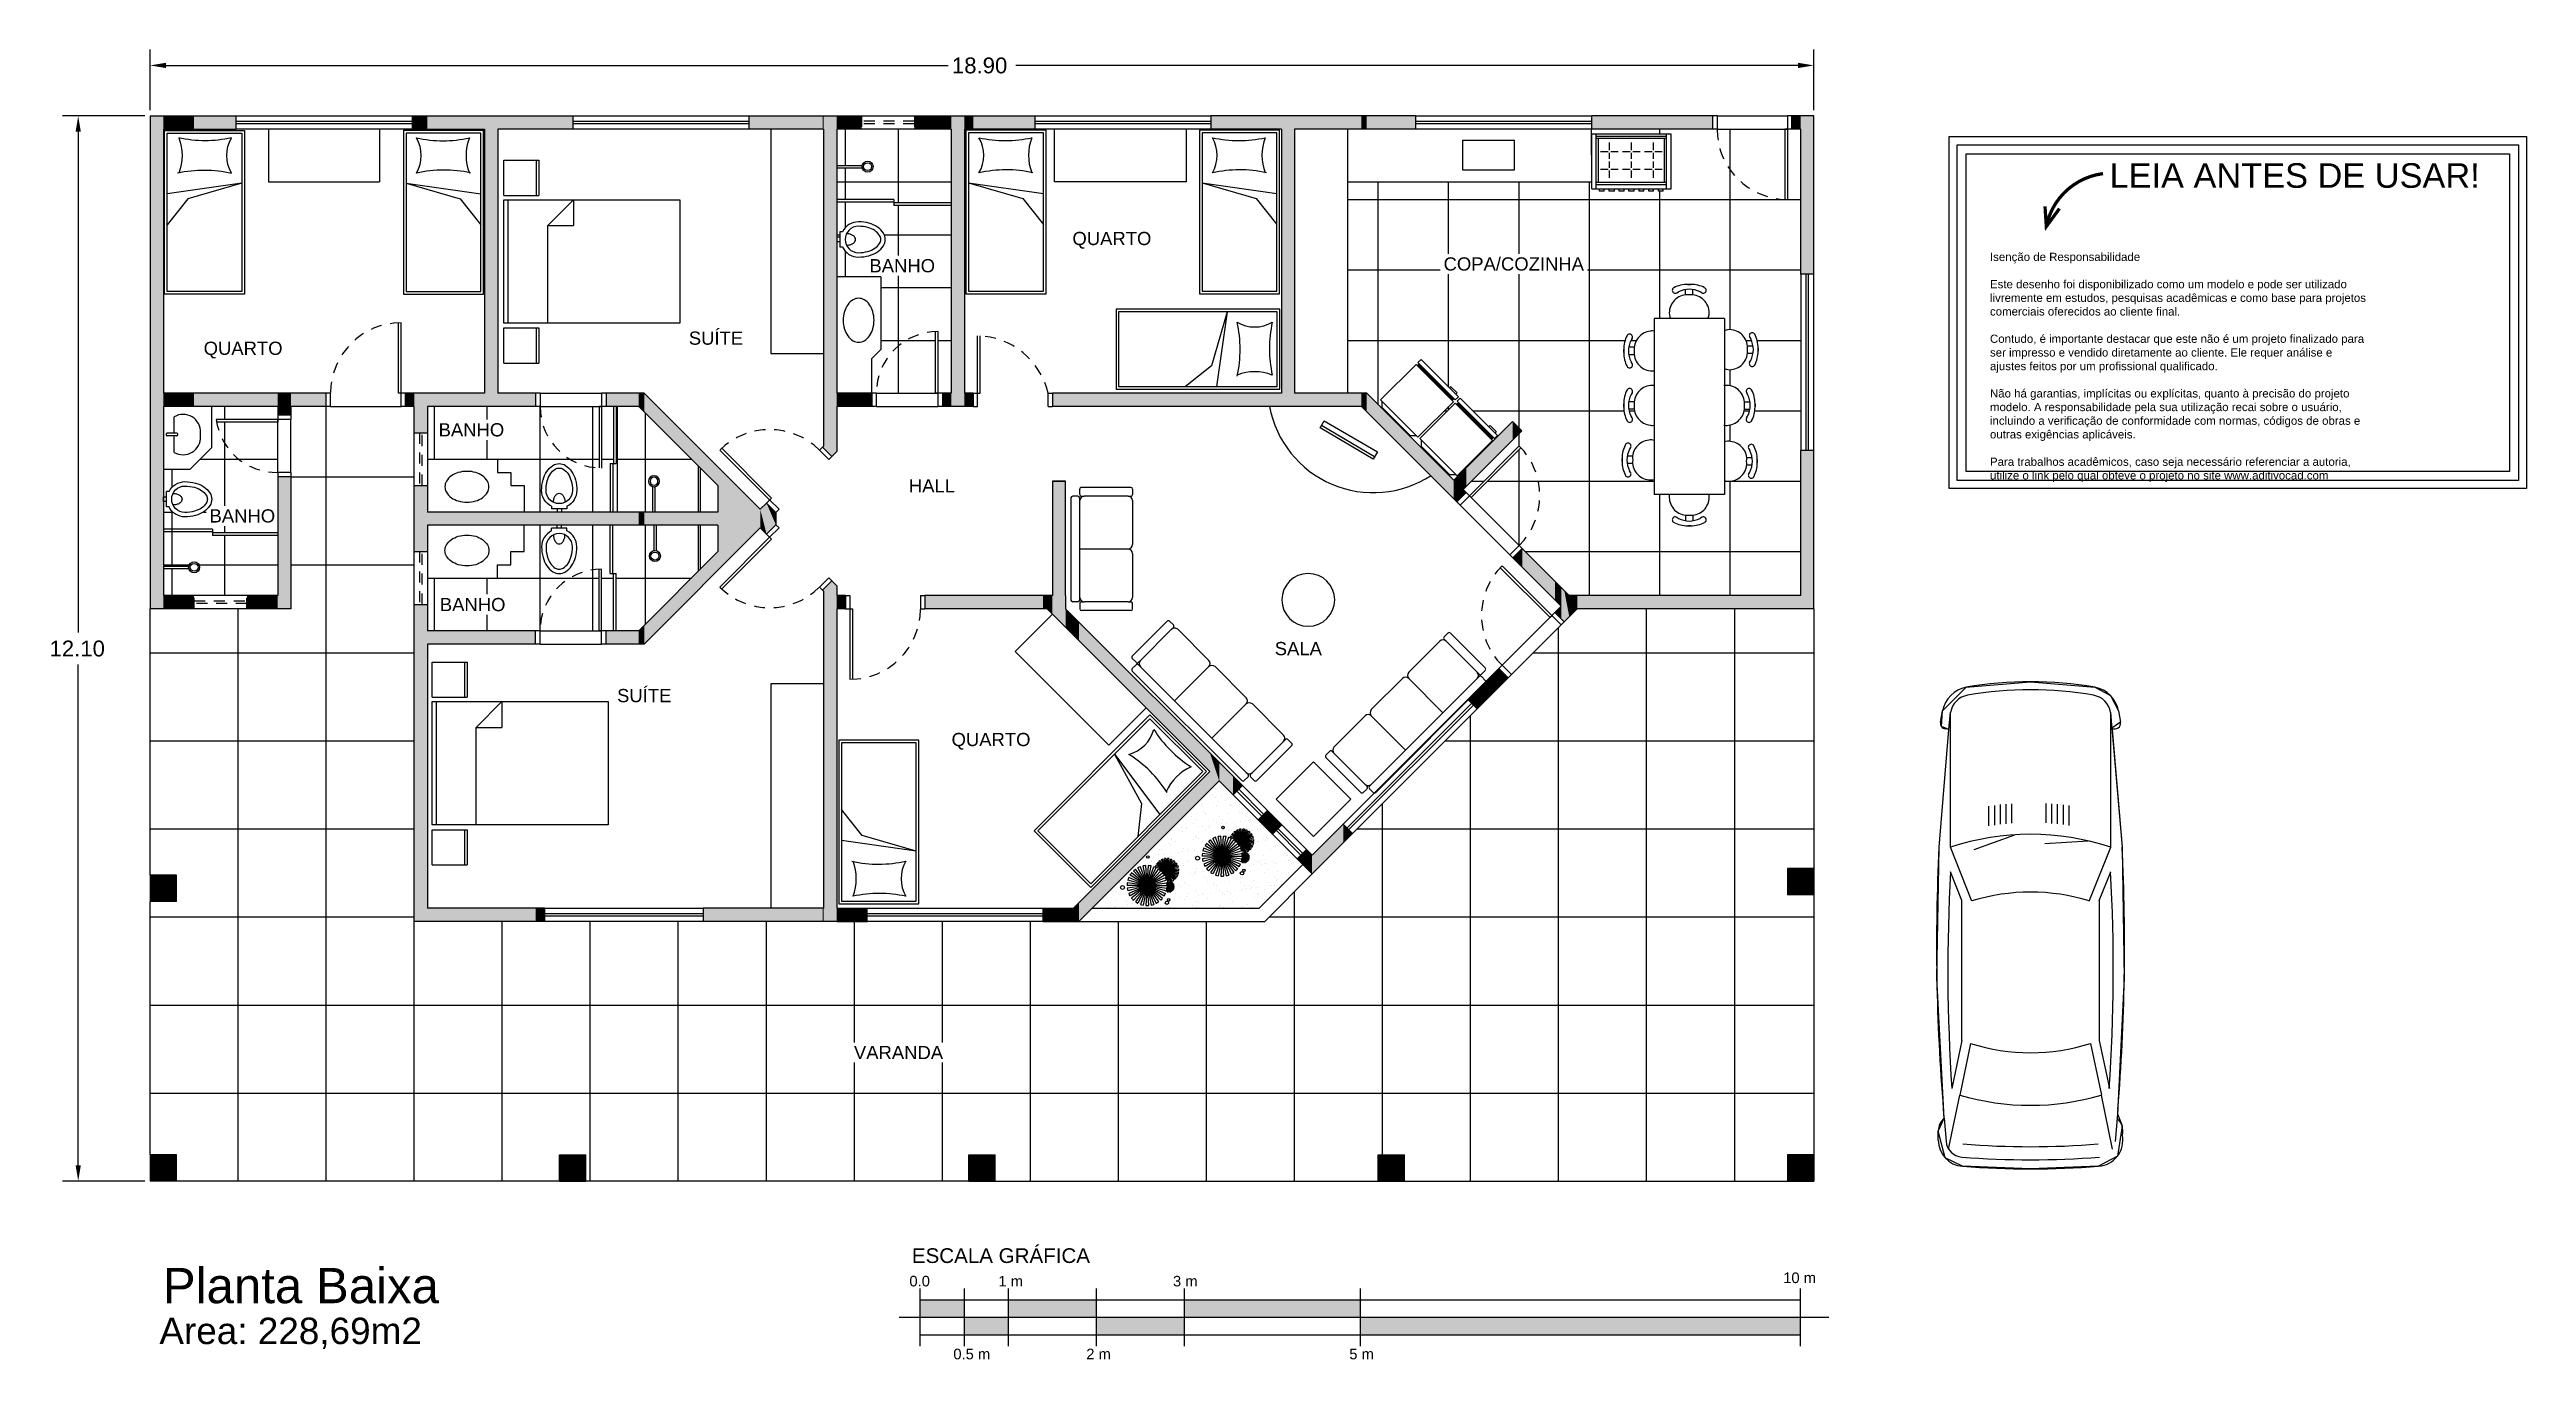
# Model space of a CAD drawing. Extents: x 1 to 29.1, y 2.1 to 17.
import ezdxf

# ---------------------------------------------------------------- set-up
doc = ezdxf.new("R2010")
doc.units = 0
doc.linetypes.add('HIDDEN2', pattern=[0.1875, 0.125, -0.0625])
doc.layers.get('0').update_dxf_attribs({"linetype": 'CONTINUOUS'})
doc.layers.get('DEFPOINTS').update_dxf_attribs({"linetype": 'CONTINUOUS'})
for name, color, linetype in [('EQUIPAMENTOS_MOBILIA', 45, 'CONTINUOUS'), ('ESQUADRIA', 53, 'CONTINUOUS'), ('HACH', 1, 'CONTINUOUS'), ('LINHA-FINA', 8, 'CONTINUOUS'), ('PAREDE', 5, 'CONTINUOUS'), ('PAREDE-HACH', 140, 'CONTINUOUS'), ('PISO', 9, 'CONTINUOUS'), ('TEXTO', 23, 'CONTINUOUS'), ('VERDE', 96, 'CONTINUOUS')]:
    doc.layers.add(name, color=color, linetype=linetype)
doc.styles.add('ARIAL', font='arial.ttf')
doc.styles.get("Standard").update_dxf_attribs({"font": 'arial.ttf'})
doc.dimstyles.get("Standard").update_dxf_attribs({"dimtxt": 2.5, "dimasz": 2.5, "dimexe": 1.25, "dimexo": 0.625, "dimtad": 1, "dimcen": 2.5, "dimazin": 3, "dimtfac": 1, "dimtmove": 0, "dimatfit": 3})

msp = doc.modelspace()

# ---------------------------------------------------------------- texts
at = {"color": 1, "style": 'ARIAL'}
msp.add_text('LEIA ANTES DE USAR!', height=0.27925, dxfattribs=at).set_placement((24.403, 15.397))
at = {"style": 'ARIAL'}
msp.add_text('ESCALA GRÁFICA', height=0.16709, dxfattribs=at).set_placement((10.798, 3.184))
at = {"layer": 'LINHA-FINA', "style": 'ARIAL'}
for s, p in [('0.0', (10.77, 2.918)), ('1 m', (11.781, 2.918)), ('3 m', (13.764, 2.918)), ('10 m', (20.696, 2.956)), ('0.5 m', (11.269, 2.09)), ('2 m', (12.779, 2.09)), ('5 m', (15.767, 2.09))]:
    msp.add_text(s, height=0.12, dxfattribs=at).set_placement(p)
at = {"layer": 'TEXTO'}
for s, height, p in [('QUARTO', 0.15, (12.622, 14.746)), ('BANHO', 0.15, (10.316, 14.437)), ('COPA/COZINHA', 0.15, (16.838, 14.457)), ('SUÍTE', 0.15, (8.264, 13.614)), ('QUARTO', 0.15, (2.753, 13.499)), ('BANHO', 0.15, (5.422, 12.573)), ('HALL', 0.15, (10.764, 11.937)), ('BANHO', 0.15, (2.82, 11.595)), ('BANHO', 0.15, (5.436, 10.588)), ('SALA', 0.15, (14.92, 10.088)), ('SUÍTE', 0.15, (7.449, 9.554)), ('QUARTO', 0.15, (11.249, 9.055)), ('VARANDA', 0.15, (10.14, 5.5)), ('Planta Baixa', 0.4, (2.289, 2.727)), ('Area: 228,69m2', 0.3, (2.25, 2.263))]:
    msp.add_text(s, height=height, dxfattribs=at).set_placement(p)

# ---------------------------------------------------------------- blocks, each defined once
blk = doc.blocks.new('*X24')
at = {"layer": 'PISO', "linetype": 'CONTINUOUS'}
for p, q in [((4.145, 4.114), (4.145, 12.914)), ((3.745, 12.114), (5.145, 12.114)), ((3.745, 11.114), (5.145, 11.114)), ((3.145, 4.114), (3.145, 10.614)), ((19.145, 4.114), (19.145, 10.614)), ((20.145, 4.114), (20.145, 10.614)), ((18.145, 4.114), (18.145, 10.404)), ((2.145, 10.114), (5.145, 10.114)), ((17.856, 10.114), (21.045, 10.114)), ((17.145, 4.114), (17.145, 9.404)), ((2.145, 9.114), (5.145, 9.114)), ((16.856, 9.114), (21.045, 9.114)), ((16.145, 4.414), (16.145, 8.404)), ((2.145, 8.114), (5.145, 8.114)), ((15.856, 8.114), (21.045, 8.114)), ((15.145, 4.114), (15.145, 7.404)), ((2.145, 7.114), (5.145, 7.114)), ((5.145, 4.114), (5.145, 7.064)), ((6.145, 4.114), (6.145, 7.064)), ((7.145, 4.114), (7.145, 7.064)), ((8.145, 4.114), (8.145, 7.064)), ((9.145, 4.114), (9.145, 7.064)), ((10.145, 5.687), (10.145, 7.064)), ((11.145, 5.687), (11.145, 7.064)), ((12.145, 4.114), (12.145, 7.064)), ((13.145, 4.114), (13.145, 7.064)), ((14.145, 4.114), (14.145, 7.064)), ((14.856, 7.114), (21.045, 7.114)), ((2.145, 6.114), (21.045, 6.114)), ((10.145, 4.114), (10.145, 5.462)), ((11.145, 4.114), (11.145, 5.462)), ((2.145, 5.114), (21.045, 5.114))]:
    blk.add_line(p, q, dxfattribs=at)
blk = doc.blocks.new('*X25')
at = {"layer": 'PISO', "linetype": 'CONTINUOUS'}
for p, q in [((19.295, 16.007), (19.295, 16.064)), ((20.095, 15.602), (20.095, 16.064)), ((20.095, 13.785), (20.095, 15.601)), ((15.745, 15.264), (20.745, 15.264)), ((16.095, 12.935), (16.095, 15.464)), ((16.895, 14.648), (16.895, 15.464)), ((17.695, 14.648), (17.695, 15.464)), ((18.495, 10.764), (18.495, 15.464)), ((19.295, 13.913), (19.295, 15.36)), ((20.745, 15.264), (20.895, 15.264)), ((15.745, 14.464), (16.799, 14.464)), ((16.895, 13.134), (16.895, 14.415)), ((17.695, 12.668), (17.695, 14.415)), ((18.472, 14.464), (20.895, 14.464)), ((15.745, 13.664), (18.9, 13.664)), ((18.967, 13.664), (19.029, 13.664)), ((20.273, 13.664), (20.334, 13.664)), ((20.399, 13.664), (20.895, 13.664)), ((20.095, 13.146), (20.095, 13.332)), ((16.166, 12.864), (16.176, 12.864)), ((16.847, 12.864), (16.884, 12.864)), ((16.895, 12.876), (16.895, 12.912)), ((17.172, 12.864), (18.887, 12.864)), ((18.947, 12.864), (19.008, 12.864)), ((20.095, 12.516), (20.095, 12.705)), ((20.252, 12.864), (20.313, 12.864)), ((20.373, 12.864), (20.895, 12.864)), ((17.695, 12.464), (17.695, 12.605)), ((17.695, 11.335), (17.695, 12.422)), ((16.895, 12.135), (16.895, 12.15)), ((17.154, 12.064), (17.296, 12.064)), ((17.338, 12.064), (17.911, 12.064)), ((17.913, 12.064), (19.23, 12.064)), ((19.295, 10.764), (19.295, 11.913)), ((20.03, 12.064), (20.067, 12.064)), ((20.084, 12.064), (20.895, 12.064)), ((20.095, 10.764), (20.095, 12.065)), ((17.766, 11.264), (20.895, 11.264))]:
    blk.add_line(p, q, dxfattribs=at)
blk = doc.blocks.new('*U26')
at = {"layer": 'PAREDE-HACH', "linetype": 'CONTINUOUS'}
for points in [[(14.195, 16.064), (14.195, 16.214), (14.995, 16.064)], [(14.995, 16.064), (14.195, 16.214), (14.995, 16.214)], [(14.995, 12.914), (14.995, 16.214), (15.145, 12.914)], [(15.145, 12.914), (14.995, 16.214), (15.145, 16.214)], [(15.145, 16.064), (15.145, 16.214), (15.904, 16.064)], [(15.904, 16.064), (15.145, 16.214), (15.904, 16.214)], [(15.904, 16.064), (15.904, 16.214), (15.966, 16.064)], [(15.966, 16.064), (15.904, 16.214), (15.966, 16.214)], [(15.966, 16.064), (15.966, 16.214), (16.52, 16.064)], [(16.52, 16.064), (15.966, 16.214), (16.52, 16.214)], [(12.395, 12.914), (12.395, 13.064), (14.195, 12.914)], [(14.195, 12.914), (12.395, 13.064), (14.195, 13.064)], [(14.195, 12.914), (14.195, 13.064), (14.995, 12.914)], [(14.995, 12.914), (14.195, 13.064), (14.995, 13.064)], [(15.145, 12.914), (15.145, 13.064), (15.904, 12.914)], [(15.904, 12.914), (15.145, 13.064), (15.904, 13.064)], [(15.904, 12.914), (15.904, 13.064), (15.966, 12.852)], [(15.966, 12.852), (15.904, 13.064), (15.966, 13.064)], [(15.966, 12.852), (15.966, 13.064), (16.52, 12.298)], [(16.52, 12.298), (15.966, 13.064), (16.52, 12.51)], [(17.621, 12.531), (17.096, 12.218), (17.621, 12.743)], [(17.621, 12.531), (17.621, 12.743), (17.727, 12.637)], [(16.52, 12.298), (16.52, 12.51), (16.954, 11.864)], [(16.954, 11.864), (16.52, 12.51), (16.954, 12.076)], [(17.096, 12.006), (17.096, 12.218), (17.621, 12.531)], [(16.989, 11.829), (16.954, 12.076), (16.989, 12.112)], [(17.06, 11.899), (16.989, 12.112), (17.06, 12.182)], [(16.989, 11.829), (16.989, 12.112), (17.06, 11.899)], [(17.096, 12.006), (17.06, 12.182), (17.096, 12.218)], [(17.06, 11.97), (17.06, 12.182), (17.096, 12.006)], [(16.954, 11.864), (16.954, 12.076), (16.989, 11.829)], [(17.06, 11.899), (17.06, 11.97), (17.096, 11.935)]]:
    blk.add_solid(points, dxfattribs=at)
blk = doc.blocks.new('GELAD')
at = {"layer": 'EQUIPAMENTOS_MOBILIA'}
for p, q in [((-0.7, -0.3), (-0.7, 0.3)), ((-0.7, 0.3), (-0.65, 0.3)), ((-0.65, -0.3), (-0.65, 0.3)), ((-0.62, 0.3), (-0.05, 0.3)), ((-0.62, -0.3), (-0.62, 0.3)), ((-0.05, 0.3), (-0.05, -0.3)), ((-0.72, 0.259), (-0.7, 0.259)), ((-0.72, 0.159), (-0.72, 0.259)), ((-0.72, 0.159), (-0.7, 0.159)), ((-0.65, 0.28), (-0.62, 0.28)), ((-0.64, -0.28), (-0.64, 0.28)), ((-0.63, -0.28), (-0.63, 0.28)), ((-0.05, 0.28), (0, 0.23)), ((0, 0.23), (0, -0.23)), ((-0.62, -0.28), (-0.65, -0.28)), ((-0.05, -0.28), (0, -0.23)), ((-0.65, -0.3), (-0.7, -0.3)), ((-0.05, -0.3), (-0.62, -0.3))]:
    blk.add_line(p, q, dxfattribs=at)
blk = doc.blocks.new('*U27')
at = {"layer": 'PAREDE-HACH', "linetype": 'CONTINUOUS'}
for points in [[(17.467, 9.725), (17.317, 9.788), (17.467, 9.937)], [(17.467, 9.725), (17.467, 9.937), (17.573, 9.831)], [(17.219, 9.478), (17.117, 9.58), (17.219, 9.681)], [(17.312, 9.57), (17.219, 9.681), (17.312, 9.774)], [(17.219, 9.478), (17.219, 9.681), (17.312, 9.57)], [(17.314, 9.572), (17.312, 9.774), (17.314, 9.776)], [(17.312, 9.57), (17.312, 9.774), (17.314, 9.572)], [(17.315, 9.574), (17.314, 9.776), (17.315, 9.779)], [(17.314, 9.572), (17.314, 9.776), (17.315, 9.574)], [(17.316, 9.575), (17.315, 9.779), (17.316, 9.782)], [(17.315, 9.574), (17.315, 9.779), (17.316, 9.575)], [(17.317, 9.576), (17.316, 9.782), (17.317, 9.785)], [(17.316, 9.575), (17.316, 9.782), (17.317, 9.576)], [(17.317, 9.576), (17.317, 9.785), (17.317, 9.788)], [(17.317, 9.576), (17.317, 9.788), (17.467, 9.725)], [(17.317, 9.576), (17.317, 9.785), (17.317, 9.576)]]:
    blk.add_solid(points, dxfattribs=at)
blk = doc.blocks.new('SOFA3')
at = {"layer": 'EQUIPAMENTOS_MOBILIA'}
for p, q in [((0.88, 0), (-0.88, 0)), ((-1, -0.68), (-1, -0.12)), ((-0.92, -0.1), (-0.98, -0.1)), ((-0.9, -0.08), (-0.9, -0.02)), ((-0.9, -0.12), (-0.9, -0.15)), ((-0.9, -0.65), (-0.9, -0.15)), ((-0.88, -0.1), (0.88, -0.1)), ((-0.3, -0.65), (-0.3, -0.1)), ((0.3, -0.65), (0.3, -0.1)), ((0.9, -0.08), (0.9, -0.02)), ((0.9, -0.12), (0.9, -0.15)), ((0.9, -0.65), (0.9, -0.15)), ((0.92, -0.1), (0.93, -0.1)), ((0.93, -0.1), (0.98, -0.1)), ((1, -0.68), (1, -0.12)), ((-0.98, -0.7), (-0.92, -0.7)), ((-0.9, -0.65), (-0.9, -0.68)), ((-0.35, -0.7), (-0.85, -0.7)), ((0.25, -0.7), (-0.25, -0.7)), ((0.85, -0.7), (0.35, -0.7)), ((0.9, -0.65), (0.9, -0.68)), ((0.98, -0.7), (0.92, -0.7))]:
    blk.add_line(p, q, dxfattribs=at)
for centre, radius, start, end in [((-0.88, -0.02), 0.02, 90, 180), ((-0.98, -0.12), 0.02, 90, 180), ((-0.92, -0.12), 0.02, 360, 90), ((-0.88, -0.08), 0.02, 180, 270), ((-0.85, -0.15), 0.05, 90, 180), ((0.85, -0.15), 0.05, 0, 90), ((0.88, -0.02), 0.02, 0, 90), ((0.88, -0.08), 0.02, 270, 0), ((0.92, -0.12), 0.02, 90, 180), ((0.98, -0.12), 0.02, 360, 90), ((-0.98, -0.68), 0.02, 180, 270), ((-0.92, -0.68), 0.02, 270, 0), ((-0.85, -0.65), 0.05, 180, 270), ((-0.35, -0.65), 0.05, 270, 360), ((-0.25, -0.65), 0.05, 180, 270), ((0.25, -0.65), 0.05, 270, 360), ((0.35, -0.65), 0.05, 180, 270), ((0.85, -0.65), 0.05, 270, 0), ((0.92, -0.68), 0.02, 180, 270), ((0.98, -0.68), 0.02, 270, 360)]:
    blk.add_arc(centre, radius, start, end, dxfattribs=at)
blk = doc.blocks.new('*U28')
at = {"layer": 'PAREDE-HACH', "linetype": 'CONTINUOUS'}
for points in [[(2.145, 4.114), (2.145, 4.414), (2.445, 4.114)], [(2.445, 4.114), (2.145, 4.414), (2.445, 4.414)]]:
    blk.add_solid(points, dxfattribs=at)
blk = doc.blocks.new('*U29')
at = {"layer": 'PAREDE-HACH', "linetype": 'CONTINUOUS'}
for points in [[(6.795, 4.114), (6.795, 4.414), (7.095, 4.114)], [(7.095, 4.114), (6.795, 4.414), (7.095, 4.414)]]:
    blk.add_solid(points, dxfattribs=at)
blk = doc.blocks.new('*U30')
at = {"layer": 'PAREDE-HACH', "linetype": 'CONTINUOUS'}
for points in [[(11.445, 4.114), (11.445, 4.414), (11.745, 4.114)], [(11.745, 4.114), (11.445, 4.414), (11.745, 4.414)]]:
    blk.add_solid(points, dxfattribs=at)
blk = doc.blocks.new('*U31')
at = {"layer": 'PAREDE-HACH', "linetype": 'CONTINUOUS'}
for points in [[(16.095, 4.114), (16.095, 4.414), (16.395, 4.114)], [(16.395, 4.114), (16.095, 4.414), (16.395, 4.414)]]:
    blk.add_solid(points, dxfattribs=at)
blk = doc.blocks.new('*X32')
at = {"layer": 'PISO', "linetype": 'CONTINUOUS'}
for p, q in [((10.045, 15.65), (10.045, 16.064)), ((10.645, 15.225), (10.645, 16.064)), ((10.045, 15.265), (10.045, 15.625)), ((9.945, 15.464), (11.245, 15.464)), ((10.045, 14.946), (10.045, 15.235)), ((10.645, 14.628), (10.645, 15.195)), ((9.945, 14.864), (9.98, 14.864)), ((10.045, 14.385), (10.045, 14.673)), ((10.483, 14.864), (11.245, 14.864)), ((10.645, 13.596), (10.645, 14.396)), ((10.445, 14.264), (11.245, 14.264)), ((10.445, 13.664), (10.74, 13.664)), ((10.645, 13.064), (10.645, 13.596)), ((10.741, 13.664), (11.065, 13.664)), ((11.095, 13.664), (11.245, 13.664))]:
    blk.add_line(p, q, dxfattribs=at)
blk = doc.blocks.new('*U33')
at = {"layer": 'PAREDE-HACH', "linetype": 'CONTINUOUS'}
for points in [[(8.945, 16.064), (8.945, 16.214), (9.784, 16.064)], [(9.784, 16.064), (8.945, 16.214), (9.784, 16.214)], [(9.784, 16.064), (9.784, 16.214), (9.795, 16.064)], [(9.795, 16.064), (9.784, 16.214), (9.795, 16.214)], [(9.795, 12.44), (9.795, 16.214), (9.89, 12.346)], [(9.89, 12.346), (9.795, 16.214), (9.89, 16.214)], [(9.89, 12.346), (9.89, 16.214), (9.945, 12.402)], [(9.945, 12.402), (9.89, 16.214), (9.945, 16.214)], [(9.945, 16.064), (9.945, 16.214), (10.226, 16.064)], [(10.226, 16.064), (9.945, 16.214), (10.226, 16.214)], [(9.945, 12.914), (9.945, 13.064), (10.226, 12.914)], [(10.226, 12.914), (9.945, 13.064), (10.226, 13.064)], [(10.226, 12.914), (10.226, 13.064), (10.345, 12.914)], [(10.345, 12.914), (10.226, 13.064), (10.345, 13.064)], [(9.795, 12.44), (9.784, 12.452), (9.795, 12.464)]]:
    blk.add_solid(points, dxfattribs=at)
blk = doc.blocks.new('*U34')
at = {"layer": 'PAREDE-HACH', "linetype": 'CONTINUOUS'}
for points in [[(10.826, 16.064), (10.826, 16.214), (11.145, 16.064)], [(11.145, 16.064), (10.826, 16.214), (11.145, 16.214)], [(11.145, 16.064), (11.145, 16.214), (11.245, 16.064)], [(11.245, 16.064), (11.145, 16.214), (11.245, 16.214)], [(11.245, 12.914), (11.245, 16.214), (11.395, 12.914)], [(11.395, 12.914), (11.245, 16.214), (11.395, 16.214)], [(11.395, 16.064), (11.395, 16.214), (11.495, 16.064)], [(11.495, 16.064), (11.395, 16.214), (11.495, 16.214)], [(11.495, 16.064), (11.495, 16.214), (12.195, 16.064)], [(12.195, 16.064), (11.495, 16.214), (12.195, 16.214)], [(11.145, 12.914), (11.145, 13.064), (11.245, 12.914)], [(11.245, 12.914), (11.145, 13.064), (11.245, 13.064)], [(11.395, 12.914), (11.395, 13.064), (11.495, 12.914)], [(11.495, 12.914), (11.395, 13.064), (11.495, 13.064)]]:
    blk.add_solid(points, dxfattribs=at)
blk = doc.blocks.new('CAMAS')
at = {"layer": 'EQUIPAMENTOS_MOBILIA'}
for p, q in [((-0.599, 0.425), (-0.777, -0.19)), ((-0.599, 0.425), (-0.719, -0.425)), ((-0.777, -0.19), (-1.072, -0.425))]:
    blk.add_line(p, q, dxfattribs=at)
for points in [[(0, 0.455), (-1.86, 0.455), (-1.86, -0.455), (0, -0.455)], [(-0.03, 0.425), (-1.83, 0.425), (-1.83, -0.425), (-0.03, -0.425)]]:
    blk.add_lwpolyline(points, close=True, dxfattribs=at)
for centre, radius, start, end in [((-1.83, -0.004), 1.38, 347.3746, 13.0087), ((-0.285, 0.652), 0.399, 239.9369, 300.0631), ((1.252, 0.006), 1.37, 167.3541, 192.6459), ((-0.285, -0.811), 0.555, 68.8658, 111.1342)]:
    blk.add_arc(centre, radius, start, end, dxfattribs=at)
blk = doc.blocks.new('CUBA')
at = {"layer": 'EQUIPAMENTOS_MOBILIA'}
blk.add_lwpolyline([(0, 0, 0.07067), (0.014, -0.099, 0.082314), (0.051, -0.177, 0.106842), (0.112, -0.233, 0.13438), (0.175, -0.25, 0.13438), (0.238, -0.233, 0.106842), (0.299, -0.177, 0.082314), (0.336, -0.099, 0.07067), (0.35, 0, 0.07067), (0.336, 0.099, 0.082314), (0.299, 0.177, 0.106842), (0.238, 0.233, 0.13438), (0.175, 0.25, 0.13438), (0.112, 0.233, 0.106842), (0.051, 0.177, 0.082314), (0.014, 0.099, 0.07067)], format="xyb", close=True, dxfattribs=at)
blk = doc.blocks.new('*U35')
at = {"layer": 'PAREDE-HACH', "linetype": 'CONTINUOUS'}
for points in [[(5.12, 16.064), (5.12, 16.214), (5.145, 16.064)], [(5.145, 16.064), (5.12, 16.214), (5.145, 16.214)], [(5.145, 16.064), (5.145, 16.214), (5.295, 16.064)], [(5.295, 16.064), (5.145, 16.214), (5.295, 16.214)], [(5.295, 16.064), (5.295, 16.214), (5.945, 16.064)], [(5.945, 16.064), (5.295, 16.214), (5.945, 16.214)], [(5.945, 12.914), (5.945, 16.214), (6.095, 12.914)], [(6.095, 12.914), (5.945, 16.214), (6.095, 16.214)], [(6.095, 16.064), (6.095, 16.214), (6.524, 16.064)], [(6.524, 16.064), (6.095, 16.214), (6.524, 16.214)], [(6.524, 16.064), (6.524, 16.214), (6.945, 16.064)], [(6.945, 16.064), (6.524, 16.214), (6.945, 16.214)], [(5.045, 12.914), (5.045, 13.064), (5.12, 12.914)], [(5.12, 12.914), (5.045, 13.064), (5.12, 13.064)], [(5.12, 12.914), (5.12, 13.064), (5.145, 12.914)], [(5.145, 12.914), (5.12, 13.064), (5.145, 13.064)], [(5.145, 12.614), (5.145, 13.064), (5.295, 12.614)], [(5.295, 12.614), (5.145, 13.064), (5.295, 13.064)], [(5.295, 12.914), (5.295, 13.064), (5.945, 12.914)], [(5.945, 12.914), (5.295, 13.064), (5.945, 13.064)], [(6.095, 12.914), (6.095, 13.064), (6.524, 12.914)], [(6.524, 12.914), (6.095, 13.064), (6.524, 13.064)]]:
    blk.add_solid(points, dxfattribs=at)
blk = doc.blocks.new('*U36')
at = {"layer": 'PAREDE-HACH', "linetype": 'CONTINUOUS'}
for points in [[(2.145, 10.614), (2.145, 16.214), (2.295, 10.614)], [(2.295, 10.614), (2.145, 16.214), (2.295, 16.214)], [(2.295, 16.064), (2.295, 16.214), (2.645, 16.064)], [(2.645, 16.064), (2.295, 16.214), (2.645, 16.214)], [(2.645, 16.064), (2.645, 16.214), (3.12, 16.064)], [(3.12, 16.064), (2.645, 16.214), (3.12, 16.214)], [(2.295, 12.914), (2.295, 13.064), (2.645, 12.914)], [(2.645, 12.914), (2.295, 13.064), (2.645, 13.064)], [(2.645, 12.914), (2.645, 13.064), (3.12, 12.914)], [(3.12, 12.914), (2.645, 13.064), (3.12, 13.064)], [(3.12, 12.914), (3.12, 13.064), (3.595, 12.914)], [(3.595, 12.914), (3.12, 13.064), (3.595, 13.064)], [(3.595, 12.814), (3.595, 13.064), (3.745, 12.814)], [(3.745, 12.814), (3.595, 13.064), (3.745, 13.064)], [(3.745, 12.914), (3.745, 13.064), (4.145, 12.914)], [(4.145, 12.914), (3.745, 13.064), (4.145, 13.064)], [(2.295, 10.614), (2.295, 10.764), (2.645, 10.614)], [(2.645, 10.614), (2.295, 10.764), (2.645, 10.764)]]:
    blk.add_solid(points, dxfattribs=at)
blk = doc.blocks.new('CAMAC')
for p, q in [((0.5, 0.407), (0.793, 0.7)), ((0.793, 0.7), (0.793, 0.407)), ((0.5, -0.7), (0.5, 0.407)), ((0.5, 0.407), (0.793, 0.407))]:
    blk.add_line(p, q)
at = {"layer": 'EQUIPAMENTOS_MOBILIA'}
for p, q in [((0, 0.75), (0, 1.15)), ((0, 1.15), (0.4, 1.15)), ((0.37, 1.15), (0.37, 0.75)), ((0.4, 1.15), (0.4, 0.75)), ((0, 0.75), (0.4, 0.75)), ((0, 0.7), (2, 0.7)), ((0, -0.7), (0, 0.7)), ((0.05, -0.7), (0.05, 0.7)), ((2, 0.7), (2, -0.7)), ((2, -0.7), (0, -0.7)), ((0, -0.755), (0.4, -0.755)), ((0, -1.155), (0, -0.755)), ((0.37, -0.755), (0.37, -1.155)), ((0.4, -0.755), (0.4, -1.155)), ((0, -1.155), (0.4, -1.155))]:
    blk.add_line(p, q, dxfattribs=at)
blk = doc.blocks.new('*X37')
at = {"layer": 'PISO', "linetype": 'CONTINUOUS'}
for p, q in [((5.374, 12.314), (5.374, 12.914)), ((5.974, 12.764), (5.974, 12.914)), ((6.574, 11.714), (6.574, 12.914)), ((7.174, 12.225), (7.174, 12.914)), ((7.774, 11.714), (7.774, 12.835)), ((5.974, 12.314), (5.974, 12.531)), ((6.092, 12.314), (6.915, 12.314)), ((6.92, 12.314), (7.244, 12.314)), ((7.174, 11.714), (7.174, 12.223)), ((7.274, 12.314), (7.41, 12.314)), ((7.44, 12.314), (7.45, 12.314)), ((7.45, 12.314), (8.295, 12.314)), ((8.374, 11.714), (8.374, 12.235))]:
    blk.add_line(p, q, dxfattribs=at)
blk = doc.blocks.new('*U38')
at = {"layer": 'PAREDE-HACH', "linetype": 'CONTINUOUS'}
for points in [[(7.324, 12.914), (7.324, 13.064), (7.695, 12.914)], [(7.695, 12.914), (7.324, 13.064), (7.695, 13.064)], [(7.695, 12.914), (7.695, 13.064), (7.757, 12.852)], [(7.757, 12.852), (7.695, 13.064), (7.757, 13.064)], [(7.757, 12.852), (7.757, 13.064), (8.595, 12.014)], [(8.595, 12.014), (7.757, 13.064), (8.595, 12.226)], [(8.595, 11.052), (8.595, 12.226), (9.076, 11.533)], [(9.076, 11.533), (8.595, 12.226), (9.076, 11.745)], [(5.145, 11.264), (5.145, 12.014), (5.295, 11.264)], [(5.295, 11.264), (5.145, 12.014), (5.295, 12.014)], [(5.295, 11.564), (5.295, 11.714), (7.324, 11.564)], [(7.324, 11.564), (5.295, 11.714), (7.324, 11.714)], [(7.324, 11.564), (7.324, 11.714), (7.695, 11.564)], [(7.695, 11.564), (7.324, 11.714), (7.695, 11.714)], [(7.695, 11.564), (7.695, 11.714), (7.757, 11.564)], [(7.757, 11.564), (7.695, 11.714), (7.757, 11.714)], [(7.757, 11.564), (7.757, 11.714), (8.595, 11.564)], [(8.595, 11.564), (7.757, 11.714), (8.595, 11.714)], [(9.147, 11.462), (9.076, 11.745), (9.147, 11.816)], [(9.076, 11.533), (9.076, 11.745), (9.147, 11.462)], [(9.147, 11.462), (9.147, 11.816), (9.253, 11.568)], [(9.253, 11.568), (9.147, 11.816), (9.253, 11.71)], [(8.595, 11.052), (7.757, 10.426), (8.595, 11.264)], [(7.757, 10.214), (7.757, 10.426), (8.595, 11.052)], [(7.757, 10.214), (7.695, 10.364), (7.757, 10.426)], [(7.324, 10.214), (7.324, 10.364), (7.695, 10.214)], [(7.695, 10.214), (7.324, 10.364), (7.695, 10.364)], [(7.695, 10.214), (7.695, 10.364), (7.757, 10.214)]]:
    blk.add_solid(points, dxfattribs=at)
blk = doc.blocks.new('*X39')
at = {"layer": 'PISO', "linetype": 'CONTINUOUS'}
for p, q in [((6.574, 10.364), (6.574, 11.564)), ((7.174, 11.054), (7.174, 11.564)), ((7.774, 10.443), (7.774, 11.564)), ((8.374, 11.043), (8.374, 11.564)), ((7.174, 10.364), (7.174, 11.054)), ((5.374, 10.364), (5.374, 10.964)), ((5.974, 10.78), (5.974, 10.964)), ((6.092, 10.964), (6.92, 10.964)), ((6.92, 10.964), (7.244, 10.964)), ((7.274, 10.964), (7.41, 10.964)), ((7.44, 10.964), (8.295, 10.964)), ((5.974, 10.364), (5.974, 10.547))]:
    blk.add_line(p, q, dxfattribs=at)
blk = doc.blocks.new('*X40')
at = {"layer": 'PISO'}
for p, q in [((6.574, 10.364), (7.274, 10.364)), ((6.574, 10.214), (7.274, 10.214))]:
    blk.add_line(p, q, dxfattribs=at)
blk = doc.blocks.new('*U41')
at = {"layer": 'PAREDE-HACH', "linetype": 'CONTINUOUS'}
for points in [[(5.145, 7.064), (5.145, 10.664), (5.295, 7.064)], [(5.295, 7.064), (5.145, 10.664), (5.295, 10.664)], [(5.295, 10.214), (5.295, 10.364), (6.524, 10.214)], [(6.524, 10.214), (5.295, 10.364), (6.524, 10.364)], [(5.295, 7.064), (5.295, 7.214), (6.524, 7.064)], [(6.524, 7.064), (5.295, 7.214), (6.524, 7.214)], [(6.524, 7.064), (6.524, 7.214), (6.626, 7.064)], [(6.626, 7.064), (6.524, 7.214), (6.626, 7.214)]]:
    blk.add_solid(points, dxfattribs=at)
blk = doc.blocks.new('*U42')
at = {"layer": 'PAREDE-HACH', "linetype": 'CONTINUOUS'}
for points in [[(2.145, 7.289), (2.145, 7.589), (2.445, 7.289)], [(2.445, 7.289), (2.145, 7.589), (2.445, 7.589)]]:
    blk.add_solid(points, dxfattribs=at)
blk = doc.blocks.new('*U43')
at = {"layer": 'PAREDE-HACH', "linetype": 'CONTINUOUS'}
for points in [[(3.595, 10.614), (3.595, 12.114), (3.745, 10.614)], [(3.745, 10.614), (3.595, 12.114), (3.745, 12.114)], [(3.245, 10.614), (3.245, 10.764), (3.595, 10.614)], [(3.595, 10.614), (3.245, 10.764), (3.595, 10.764)]]:
    blk.add_solid(points, dxfattribs=at)
blk = doc.blocks.new('*X44')
at = {"layer": 'PISO', "linetype": 'CONTINUOUS'}
for p, q in [((2.995, 12.764), (2.995, 12.914)), ((2.995, 12.491), (2.995, 12.734)), ((2.995, 11.786), (2.995, 12.491)), ((2.395, 11.995), (2.395, 12.196)), ((2.713, 12.314), (3.153, 12.314)), ((3.153, 12.314), (3.595, 12.314)), ((2.295, 11.714), (2.403, 11.714)), ((2.395, 11.099), (2.395, 11.722)), ((2.75, 11.714), (2.781, 11.714)), ((2.995, 11.478), (2.995, 11.553)), ((2.995, 10.764), (2.995, 11.448)), ((2.295, 11.114), (2.59, 11.114)), ((2.395, 10.764), (2.395, 11.074)), ((2.701, 11.114), (3.595, 11.114))]:
    blk.add_line(p, q, dxfattribs=at)
blk = doc.blocks.new('BACIA')
at = {"layer": 'EQUIPAMENTOS_MOBILIA'}
for p, q in [((0.035, 0.025), (0, 0.025)), ((0, 0.025), (0, -0.025)), ((0.035, 0.087), (0.035, -0.087)), ((0.065, 0.087), (0.035, 0.087)), ((0.035, -0.025), (0, -0.025)), ((0.065, -0.087), (0.035, -0.087))]:
    blk.add_line(p, q, dxfattribs=at)
for points in [[(0.11, -0.065, 0.064559), (0.151, -0.06, 0.077436), (0.183, -0.046, 0.107172), (0.206, -0.023, 0.145191), (0.213, 0, 0.145191), (0.206, 0.023, 0.107172), (0.183, 0.046, 0.077436), (0.151, 0.06, 0.064559), (0.11, 0.065, 0.064559)], [(0.245, -0.2, 0.066402), (0.366, -0.184, 0.078959), (0.461, -0.141, 0.107161), (0.529, -0.072, 0.141785), (0.55, 0, 0.141785), (0.529, 0.072, 0.107161), (0.461, 0.141, 0.078959), (0.366, 0.184, 0.066402), (0.245, 0.2, 0.066402)], [(0.245, -0.15, 0.066402), (0.353, -0.136, 0.078959), (0.433, -0.1, 0.107161), (0.487, -0.045, 0.141785), (0.5, 0, 0.141785), (0.487, 0.045, 0.107161), (0.433, 0.1, 0.078959), (0.353, 0.136, 0.066402), (0.245, 0.15, 0.066402)]]:
    blk.add_lwpolyline(points, format="xyb", dxfattribs=at)
for radius, start, end in [(0.2, 90, 154.1581), (0.15, 90, 270), (0.2, 205.8419, 270)]:
    blk.add_arc((0.245, 0), radius, start, end, dxfattribs=at)
blk = doc.blocks.new('CHUVEIRO')
at = {"layer": 'EQUIPAMENTOS_MOBILIA'}
for p, q in [((0, 0.013), (0.289, 0.013)), ((0, -0.013), (0.289, -0.013))]:
    blk.add_line(p, q, dxfattribs=at)
for radius in [0.0625, 0.045]:
    blk.add_circle((0.35, 0), radius, dxfattribs=at)
blk = doc.blocks.new('*X45')
at = {"layer": 'PISO'}
for p, q in [((3.595, 12.164), (3.595, 12.764)), ((3.745, 12.164), (3.745, 12.764))]:
    blk.add_line(p, q, dxfattribs=at)
blk = doc.blocks.new('*X46')
at = {"layer": 'PISO'}
for p, q in [((6.574, 13.064), (7.274, 13.064)), ((6.574, 12.914), (7.274, 12.914))]:
    blk.add_line(p, q, dxfattribs=at)
blk = doc.blocks.new('*U47')
at = {"layer": 'PAREDE-HACH', "linetype": 'CONTINUOUS'}
for points in [[(12.395, 10.554), (12.395, 12.064), (12.545, 10.404)], [(12.545, 10.404), (12.395, 12.064), (12.545, 12.064)], [(10.945, 10.614), (10.945, 10.764), (12.289, 10.614)], [(12.289, 10.614), (10.945, 10.764), (12.289, 10.764)], [(12.289, 10.614), (12.289, 10.764), (12.335, 10.614)], [(12.335, 10.614), (12.289, 10.764), (12.335, 10.764)], [(12.335, 10.614), (12.335, 10.764), (12.395, 10.554)], [(12.395, 10.554), (12.335, 10.764), (12.395, 10.764)], [(12.545, 10.404), (12.545, 10.616), (12.633, 10.316)], [(12.633, 10.316), (12.545, 10.616), (12.633, 10.528)], [(12.633, 10.316), (12.633, 10.528), (12.695, 10.254)], [(12.695, 10.254), (12.633, 10.528), (12.695, 10.466)], [(12.695, 10.254), (12.695, 10.466), (14.184, 8.765)], [(14.184, 8.765), (12.695, 10.466), (14.184, 8.977)], [(14.184, 8.553), (12.695, 7.276), (14.184, 8.765)], [(14.184, 8.553), (14.184, 8.977), (14.29, 8.659)], [(14.29, 8.659), (14.184, 8.977), (14.29, 8.871)], [(14.29, 8.659), (14.29, 8.871), (14.447, 8.502)], [(14.447, 8.502), (14.29, 8.871), (14.447, 8.714)], [(12.695, 7.064), (12.695, 7.276), (14.184, 8.553)], [(14.447, 8.502), (14.447, 8.714), (14.553, 8.608)], [(12.289, 7.064), (12.289, 7.214), (12.335, 7.064)], [(12.335, 7.064), (12.289, 7.214), (12.335, 7.214)], [(12.335, 7.064), (12.335, 7.214), (12.395, 7.064)], [(12.395, 7.064), (12.335, 7.214), (12.395, 7.214)], [(12.395, 7.064), (12.395, 7.214), (12.545, 7.064)], [(12.545, 7.064), (12.395, 7.214), (12.545, 7.214)], [(12.545, 7.064), (12.545, 7.214), (12.633, 7.064)], [(12.633, 7.064), (12.545, 7.214), (12.633, 7.214)], [(12.695, 7.064), (12.633, 7.214), (12.695, 7.276)], [(12.633, 7.064), (12.633, 7.214), (12.695, 7.064)]]:
    blk.add_solid(points, dxfattribs=at)
blk = doc.blocks.new('*U48')
at = {"layer": 'PAREDE-HACH', "linetype": 'CONTINUOUS'}
for points in [[(9.795, 10.814), (9.784, 10.826), (9.795, 10.838)], [(9.89, 7.064), (9.795, 10.838), (9.89, 10.932)], [(9.795, 7.064), (9.795, 10.838), (9.89, 7.064)], [(9.89, 7.064), (9.89, 10.932), (9.945, 7.064)], [(9.945, 7.064), (9.89, 10.932), (9.945, 10.876)], [(9.945, 10.614), (9.945, 10.764), (10.045, 10.614)], [(10.045, 10.614), (9.945, 10.764), (10.045, 10.764)], [(8.426, 7.064), (8.426, 7.214), (9.784, 7.064)], [(9.784, 7.064), (8.426, 7.214), (9.784, 7.214)], [(9.784, 7.064), (9.784, 7.214), (9.795, 7.064)], [(9.795, 7.064), (9.784, 7.214), (9.795, 7.214)], [(9.945, 7.064), (9.945, 7.214), (10.045, 7.064)], [(10.045, 7.064), (9.945, 7.214), (10.045, 7.214)], [(10.045, 7.064), (10.045, 7.214), (10.289, 7.064)], [(10.289, 7.064), (10.045, 7.214), (10.289, 7.214)]]:
    blk.add_solid(points, dxfattribs=at)
blk = doc.blocks.new('*X49')
at = {"layer": 'PISO', "linetype": 'CONTINUOUS'}
for p, q in [((14.123, 8.478), (14.123, 8.478)), ((14.209, 8.503), (14.209, 8.503)), ((14.228, 8.568), (14.228, 8.568)), ((14.251, 8.476), (14.251, 8.476)), ((14.252, 8.576), (14.252, 8.576)), ((14.315, 8.488), (14.315, 8.488)), ((14.378, 8.476), (14.378, 8.476)), ((13.978, 8.252), (13.978, 8.252)), ((13.994, 8.181), (13.994, 8.181)), ((14.02, 8.225), (14.02, 8.225)), ((14.09, 8.402), (14.09, 8.402)), ((14.091, 8.378), (14.091, 8.378)), ((14.114, 8.309), (14.114, 8.309)), ((14.129, 8.285), (14.129, 8.285)), ((14.132, 8.292), (14.132, 8.292)), ((14.219, 8.213), (14.219, 8.213)), ((14.226, 8.42), (14.226, 8.42)), ((14.258, 8.384), (14.258, 8.384)), ((14.264, 8.191), (14.264, 8.191)), ((14.278, 8.427), (14.278, 8.427)), ((14.29, 8.252), (14.29, 8.252)), ((14.318, 8.173), (14.318, 8.173)), ((14.332, 8.225), (14.332, 8.225)), ((14.359, 8.437), (14.359, 8.437)), ((14.37, 8.18), (14.37, 8.18)), ((14.385, 8.284), (14.385, 8.284)), ((14.403, 8.379), (14.403, 8.379)), ((14.414, 8.397), (14.414, 8.397)), ((14.433, 8.38), (14.433, 8.38)), ((14.452, 8.191), (14.452, 8.191)), ((14.52, 8.387), (14.52, 8.387)), ((14.52, 8.3), (14.52, 8.3)), ((14.526, 8.194), (14.526, 8.194)), ((14.587, 8.208), (14.587, 8.208)), ((14.601, 8.253), (14.601, 8.253)), ((14.619, 8.209), (14.619, 8.209)), ((14.638, 8.192), (14.638, 8.192)), ((14.639, 8.215), (14.639, 8.215)), ((14.643, 8.226), (14.643, 8.226)), ((14.655, 8.293), (14.655, 8.293)), ((14.721, 8.226), (14.721, 8.226)), ((13.61, 7.886), (13.61, 7.886)), ((13.717, 7.946), (13.717, 7.946)), ((13.736, 7.929), (13.736, 7.929)), ((13.745, 7.99), (13.745, 7.99)), ((13.748, 8.001), (13.748, 8.001)), ((13.78, 8.102), (13.78, 8.102)), ((13.79, 7.974), (13.79, 7.974)), ((13.832, 8.109), (13.832, 8.109)), ((13.861, 8.127), (13.861, 8.127)), ((13.874, 8.089), (13.874, 8.089)), ((13.88, 7.896), (13.88, 7.896)), ((13.913, 8.12), (13.913, 8.12)), ((13.918, 8.125), (13.918, 8.125)), ((14, 7.989), (14, 7.989)), ((14.018, 8.034), (14.018, 8.034)), ((14.036, 8.017), (14.036, 8.017)), ((14.049, 8.138), (14.049, 8.138)), ((14.059, 8.001), (14.059, 8.001)), ((14.101, 8.144), (14.101, 8.144)), ((14.101, 7.974), (14.101, 7.974)), ((14.123, 7.937), (14.123, 7.937)), ((14.135, 8.092), (14.135, 8.092)), ((14.141, 7.891), (14.141, 7.891)), ((14.142, 7.9), (14.142, 7.9)), ((14.172, 8.128), (14.172, 8.128)), ((14.182, 8.155), (14.182, 8.155)), ((14.193, 7.898), (14.193, 7.898)), ((14.27, 7.998), (14.27, 7.998)), ((14.275, 7.908), (14.275, 7.908)), ((14.319, 8.121), (14.319, 8.121)), ((14.337, 8.104), (14.337, 8.104)), ((14.37, 8.002), (14.37, 8.002)), ((14.391, 8.091), (14.391, 8.091)), ((14.413, 7.975), (14.413, 7.975)), ((14.462, 7.933), (14.462, 7.933)), ((14.484, 8.129), (14.484, 8.129)), ((14.524, 7.934), (14.524, 7.934)), ((14.532, 8.002), (14.532, 8.002)), ((14.542, 7.917), (14.542, 7.917)), ((14.544, 7.944), (14.544, 7.944)), ((14.661, 8.101), (14.661, 8.101)), ((14.667, 7.908), (14.667, 7.908)), ((14.68, 7.962), (14.68, 7.962)), ((14.682, 8.002), (14.682, 8.002)), ((14.724, 7.975), (14.724, 7.975)), ((14.725, 8.113), (14.725, 8.113)), ((14.732, 7.969), (14.732, 7.969)), ((14.788, 8.001), (14.788, 8.001)), ((14.795, 8.129), (14.795, 8.129)), ((14.813, 7.979), (14.813, 7.979)), ((14.824, 8.021), (14.824, 8.021)), ((14.843, 8.004), (14.843, 8.004)), ((14.876, 7.879), (14.876, 7.879)), ((14.929, 7.911), (14.929, 7.911)), ((14.93, 7.925), (14.93, 7.925)), ((14.949, 7.997), (14.949, 7.997)), ((13.36, 7.695), (13.36, 7.695)), ((13.517, 7.75), (13.517, 7.75)), ((13.522, 7.761), (13.522, 7.761)), ((13.559, 7.723), (13.559, 7.723)), ((13.603, 7.82), (13.603, 7.82)), ((13.63, 7.876), (13.63, 7.876)), ((13.64, 7.653), (13.64, 7.653)), ((13.655, 7.827), (13.655, 7.827)), ((13.736, 7.837), (13.736, 7.837)), ((13.751, 7.797), (13.751, 7.797)), ((13.823, 7.849), (13.823, 7.849)), ((13.828, 7.75), (13.828, 7.75)), ((13.871, 7.723), (13.871, 7.723)), ((13.872, 7.855), (13.872, 7.855)), ((13.886, 7.704), (13.886, 7.704)), ((13.922, 7.758), (13.922, 7.758)), ((13.924, 7.862), (13.924, 7.862)), ((13.941, 7.741), (13.941, 7.741)), ((13.942, 7.877), (13.942, 7.877)), ((13.964, 7.609), (13.964, 7.609)), ((14.005, 7.873), (14.005, 7.873)), ((14.007, 7.796), (14.007, 7.796)), ((14.013, 7.603), (14.013, 7.603)), ((14.016, 7.615), (14.016, 7.615)), ((14.022, 7.627), (14.022, 7.627)), ((14.028, 7.661), (14.028, 7.661)), ((14.098, 7.626), (14.098, 7.626)), ((14.14, 7.751), (14.14, 7.751)), ((14.148, 7.707), (14.148, 7.707)), ((14.182, 7.724), (14.182, 7.724)), ((14.223, 7.846), (14.223, 7.846)), ((14.233, 7.644), (14.233, 7.644)), ((14.241, 7.829), (14.241, 7.829)), ((14.253, 7.878), (14.253, 7.878)), ((14.277, 7.806), (14.277, 7.806)), ((14.283, 7.613), (14.283, 7.613)), ((14.286, 7.651), (14.286, 7.651)), ((14.328, 7.749), (14.328, 7.749)), ((14.334, 7.627), (14.334, 7.627)), ((14.367, 7.662), (14.367, 7.662)), ((14.404, 7.706), (14.404, 7.706)), ((14.428, 7.658), (14.428, 7.658)), ((14.446, 7.641), (14.446, 7.641)), ((14.451, 7.751), (14.451, 7.751)), ((14.493, 7.724), (14.493, 7.724)), ((14.503, 7.679), (14.503, 7.679)), ((14.539, 7.809), (14.539, 7.809)), ((14.555, 7.686), (14.555, 7.686)), ((14.564, 7.878), (14.564, 7.878)), ((14.629, 7.837), (14.629, 7.837)), ((14.636, 7.697), (14.636, 7.697)), ((14.645, 7.628), (14.645, 7.628)), ((14.674, 7.715), (14.674, 7.715)), ((14.729, 7.746), (14.729, 7.746)), ((14.747, 7.729), (14.747, 7.729)), ((14.763, 7.752), (14.763, 7.752)), ((14.772, 7.715), (14.772, 7.715)), ((14.794, 7.808), (14.794, 7.808)), ((14.801, 7.615), (14.801, 7.615)), ((14.805, 7.725), (14.805, 7.725)), ((14.824, 7.722), (14.824, 7.722)), ((14.834, 7.649), (14.834, 7.649)), ((14.905, 7.732), (14.905, 7.732)), ((14.936, 7.719), (14.936, 7.719)), ((14.957, 7.628), (14.957, 7.628)), ((15.029, 7.833), (15.029, 7.833)), ((15.041, 7.75), (15.041, 7.75)), ((15.048, 7.817), (15.048, 7.817)), ((15.064, 7.818), (15.064, 7.818)), ((15.071, 7.625), (15.071, 7.625)), ((15.074, 7.752), (15.074, 7.752)), ((15.093, 7.757), (15.093, 7.757)), ((15.116, 7.726), (15.116, 7.726)), ((15.135, 7.737), (15.135, 7.737)), ((15.174, 7.768), (15.174, 7.768)), ((15.191, 7.717), (15.191, 7.717)), ((13.126, 7.398), (13.126, 7.398)), ((13.157, 7.502), (13.157, 7.502)), ((13.169, 7.375), (13.169, 7.375)), ((13.209, 7.509), (13.209, 7.509)), ((13.225, 7.592), (13.225, 7.592)), ((13.232, 7.399), (13.232, 7.399)), ((13.286, 7.499), (13.286, 7.499)), ((13.29, 7.52), (13.29, 7.52)), ((13.426, 7.538), (13.426, 7.538)), ((13.48, 7.375), (13.48, 7.375)), ((13.502, 7.409), (13.502, 7.409)), ((13.526, 7.395), (13.526, 7.395)), ((13.544, 7.378), (13.544, 7.378)), ((13.559, 7.555), (13.559, 7.555)), ((13.598, 7.499), (13.598, 7.499)), ((13.622, 7.501), (13.622, 7.501)), ((13.695, 7.573), (13.695, 7.573)), ((13.727, 7.574), (13.727, 7.574)), ((13.747, 7.58), (13.747, 7.58)), ((13.763, 7.412), (13.763, 7.412)), ((13.787, 7.326), (13.787, 7.326)), ((13.792, 7.376), (13.792, 7.376)), ((13.827, 7.482), (13.827, 7.482)), ((13.828, 7.591), (13.828, 7.591)), ((13.839, 7.333), (13.839, 7.333)), ((13.845, 7.466), (13.845, 7.466)), ((13.892, 7.511), (13.892, 7.511)), ((13.899, 7.318), (13.899, 7.318)), ((13.909, 7.5), (13.909, 7.5)), ((13.921, 7.344), (13.921, 7.344)), ((13.932, 7.386), (13.932, 7.386)), ((13.951, 7.473), (13.951, 7.473)), ((14.019, 7.411), (14.019, 7.411)), ((14.056, 7.362), (14.056, 7.362)), ((14.103, 7.376), (14.103, 7.376)), ((14.109, 7.369), (14.109, 7.369)), ((14.127, 7.57), (14.127, 7.57)), ((14.146, 7.553), (14.146, 7.553)), ((14.154, 7.514), (14.154, 7.514)), ((14.16, 7.321), (14.16, 7.321)), ((14.19, 7.379), (14.19, 7.379)), ((14.221, 7.5), (14.221, 7.5)), ((14.233, 7.474), (14.233, 7.474)), ((14.263, 7.473), (14.263, 7.473)), ((14.289, 7.42), (14.289, 7.42)), ((14.326, 7.397), (14.326, 7.397)), ((14.332, 7.382), (14.332, 7.382)), ((14.351, 7.365), (14.351, 7.365)), ((14.378, 7.404), (14.378, 7.404)), ((14.41, 7.513), (14.41, 7.513)), ((14.415, 7.377), (14.415, 7.377)), ((14.416, 7.32), (14.416, 7.32)), ((14.459, 7.415), (14.459, 7.415)), ((14.532, 7.501), (14.532, 7.501)), ((14.533, 7.561), (14.533, 7.561)), ((14.551, 7.424), (14.551, 7.424)), ((14.574, 7.474), (14.574, 7.474)), ((14.595, 7.433), (14.595, 7.433)), ((14.633, 7.47), (14.633, 7.47)), ((14.647, 7.44), (14.647, 7.44)), ((14.651, 7.453), (14.651, 7.453)), ((14.68, 7.523), (14.68, 7.523)), ((14.686, 7.33), (14.686, 7.33)), ((14.726, 7.377), (14.726, 7.377)), ((14.728, 7.45), (14.728, 7.45)), ((14.738, 7.374), (14.738, 7.374)), ((14.807, 7.423), (14.807, 7.423)), ((14.843, 7.501), (14.843, 7.501)), ((14.864, 7.468), (14.864, 7.468)), ((14.886, 7.475), (14.886, 7.475)), ((14.916, 7.475), (14.916, 7.475)), ((14.933, 7.558), (14.933, 7.558)), ((14.942, 7.526), (14.942, 7.526)), ((14.952, 7.541), (14.952, 7.541)), ((14.997, 7.486), (14.997, 7.486)), ((12.925, 7.219), (12.925, 7.219)), ((12.98, 7.22), (12.98, 7.22)), ((13.032, 7.227), (13.032, 7.227)), ((13.056, 7.248), (13.056, 7.248)), ((13.098, 7.221), (13.098, 7.221)), ((13.111, 7.306), (13.111, 7.306)), ((13.113, 7.238), (13.113, 7.238)), ((13.225, 7.307), (13.225, 7.307)), ((13.244, 7.29), (13.244, 7.29)), ((13.249, 7.255), (13.249, 7.255)), ((13.301, 7.262), (13.301, 7.262)), ((13.367, 7.248), (13.367, 7.248)), ((13.382, 7.273), (13.382, 7.273)), ((13.409, 7.221), (13.409, 7.221)), ((13.508, 7.216), (13.508, 7.216)), ((13.631, 7.298), (13.631, 7.298)), ((13.651, 7.308), (13.651, 7.308)), ((13.678, 7.249), (13.678, 7.249)), ((13.721, 7.222), (13.721, 7.222)), ((13.77, 7.219), (13.77, 7.219)), ((13.99, 7.249), (13.99, 7.249)), ((14.026, 7.218), (14.026, 7.218)), ((14.032, 7.295), (14.032, 7.295)), ((14.032, 7.223), (14.032, 7.223)), ((14.05, 7.278), (14.05, 7.278)), ((14.296, 7.228), (14.296, 7.228)), ((14.301, 7.25), (14.301, 7.25)), ((14.343, 7.223), (14.343, 7.223)), ((14.438, 7.286), (14.438, 7.286)), ((14.557, 7.231), (14.557, 7.231)), ((14.613, 7.251), (14.613, 7.251)), ((14.655, 7.224), (14.655, 7.224))]:
    blk.add_line(p, q, dxfattribs=at)
blk = doc.blocks.new('VEG1')
at = {"layer": 'VERDE'}
for p, q in [((0.35, 0.269), (0.228, 0.443)), ((0.35, 0.269), (0.253, 0.458)), ((0.35, 0.269), (0.279, 0.469)), ((0.35, 0.269), (0.307, 0.477)), ((0.35, 0.269), (0.336, 0.481)), ((0.35, 0.269), (0.365, 0.481)), ((0.35, 0.269), (0.394, 0.477)), ((0.35, 0.269), (0.422, 0.469)), ((0.35, 0.269), (0.448, 0.458)), ((0.35, 0.269), (0.473, 0.443)), ((0, 0), (-0.352, 0.048)), ((0, 0), (-0.342, 0.096)), ((0, 0), (-0.326, 0.141)), ((0, 0), (-0.303, 0.185)), ((0, 0), (-0.276, 0.224)), ((0, 0), (-0.242, 0.26)), ((0, 0), (-0.205, 0.29)), ((0, 0), (-0.163, 0.315)), ((0, 0), (-0.119, 0.335)), ((0, 0), (-0.072, 0.348)), ((0, 0), (-0.024, 0.354)), ((0, 0), (0.024, 0.354)), ((0, 0), (0.072, 0.348)), ((0, 0), (0.119, 0.335)), ((0, 0), (0.163, 0.315)), ((0, 0), (0.205, 0.29)), ((0, 0), (0.242, 0.26)), ((0, 0), (0.276, 0.224)), ((0, 0), (0.303, 0.185)), ((0, 0), (0.326, 0.141)), ((0, 0), (0.342, 0.096)), ((0, 0), (0.352, 0.048)), ((0.35, 0.269), (0.145, 0.326)), ((0.35, 0.269), (0.155, 0.354)), ((0.35, 0.269), (0.169, 0.379)), ((0.35, 0.269), (0.185, 0.403)), ((0.35, 0.269), (0.204, 0.289)), ((0.35, 0.269), (0.205, 0.424)), ((0.35, 0.269), (0.23, 0.269)), ((0.35, 0.269), (0.246, 0.254)), ((0.35, 0.269), (0.257, 0.243)), ((0.35, 0.269), (0.267, 0.232)), ((0.35, 0.269), (0.275, 0.223)), ((0.35, 0.269), (0.282, 0.213)), ((0.35, 0.269), (0.289, 0.203)), ((0.35, 0.269), (0.297, 0.192)), ((0.35, 0.269), (0.304, 0.18)), ((0.35, 0.269), (0.313, 0.164)), ((0.35, 0.269), (0.324, 0.142)), ((0.35, 0.269), (0.339, 0.101)), ((0.35, 0.269), (0.496, 0.424)), ((0.35, 0.269), (0.516, 0.403)), ((0.35, 0.269), (0.532, 0.379)), ((0.35, 0.269), (0.546, 0.354)), ((0.35, 0.269), (0.556, 0.326)), ((0.35, 0.269), (0.561, 0.298)), ((0.35, 0.269), (0.563, 0.269)), ((0.35, 0.269), (0.561, 0.24)), ((0.35, 0.269), (0.556, 0.211)), ((0.35, 0.269), (0.546, 0.184)), ((0.35, 0.269), (0.532, 0.158)), ((0.35, 0.269), (0.516, 0.134)), ((0.35, 0.269), (0.496, 0.113)), ((0.35, 0.269), (0.473, 0.095)), ((0.35, 0.269), (0.448, 0.08)), ((0.35, 0.269), (0.422, 0.068)), ((0.35, 0.269), (0.394, 0.06)), ((0.35, 0.269), (0.365, 0.056)), ((0.387, -0.019), (0.35, 0.053)), ((0.387, -0.019), (0.352, 0.03)), ((0.387, -0.019), (0.353, 0.017)), ((0.387, -0.019), (0.354, 0.008)), ((0.387, -0.019), (0.354, 0.001)), ((0.387, -0.019), (0.36, 0.056)), ((0.387, -0.019), (0.371, 0.057)), ((0.387, -0.019), (0.382, 0.058)), ((0.387, -0.019), (0.419, 0.07)), ((0.387, -0.019), (0.431, 0.065)), ((0.387, -0.019), (0.404, 0.063)), ((0.387, -0.019), (0.392, 0.06)), ((0.387, -0.019), (0.442, 0.058)), ((0.387, -0.019), (0.452, 0.05)), ((0.387, -0.019), (0.461, 0.041)), ((0.387, -0.019), (0.468, 0.03)), ((0.387, -0.019), (0.474, 0.019)), ((0.387, -0.019), (0.478, 0.006)), ((0, 0), (-0.355, 0)), ((0, 0), (-0.352, -0.048)), ((0, 0), (-0.342, -0.096)), ((0, 0), (-0.326, -0.141)), ((0, 0), (-0.303, -0.185)), ((0, 0), (-0.276, -0.224)), ((0, 0), (-0.242, -0.26)), ((0, 0), (-0.205, -0.29)), ((0, 0), (-0.163, -0.315)), ((0, 0), (-0.119, -0.335)), ((0, 0), (-0.072, -0.348)), ((0, 0), (-0.024, -0.354)), ((0, 0), (0.355, 0)), ((0, 0), (0.352, -0.048)), ((0, 0), (0.342, -0.096)), ((0, 0), (0.326, -0.141)), ((0, 0), (0.303, -0.185)), ((0, 0), (0.276, -0.224)), ((0, 0), (0.242, -0.26)), ((0, 0), (0.205, -0.29)), ((0, 0), (0.163, -0.315)), ((0, 0), (0.119, -0.335)), ((0, 0), (0.072, -0.348)), ((0, 0), (0.024, -0.354)), ((0.387, -0.019), (0.343, -0.103)), ((0.387, -0.019), (0.345, -0.079)), ((0.387, -0.019), (0.348, -0.061)), ((0.387, -0.019), (0.35, -0.049)), ((0.387, -0.019), (0.351, -0.041)), ((0.387, -0.019), (0.352, -0.029)), ((0.387, -0.019), (0.352, -0.034)), ((0.387, -0.019), (0.353, -0.01)), ((0.387, -0.019), (0.353, -0.015)), ((0.387, -0.019), (0.353, -0.019)), ((0.387, -0.019), (0.353, -0.024)), ((0.387, -0.019), (0.354, -0.005)), ((0.387, -0.019), (0.355, -0.109)), ((0.387, -0.019), (0.368, -0.112)), ((0.387, -0.019), (0.381, -0.114)), ((0.387, -0.019), (0.481, -0.006)), ((0.387, -0.019), (0.394, -0.114)), ((0.387, -0.019), (0.406, -0.112)), ((0.387, -0.019), (0.419, -0.109)), ((0.387, -0.019), (0.431, -0.103)), ((0.387, -0.019), (0.442, -0.097)), ((0.387, -0.019), (0.452, -0.089)), ((0.387, -0.019), (0.461, -0.079)), ((0.387, -0.019), (0.468, -0.068)), ((0.387, -0.019), (0.474, -0.057)), ((0.387, -0.019), (0.478, -0.045)), ((0.387, -0.019), (0.481, -0.032)), ((0.387, -0.019), (0.482, -0.019))]:
    blk.add_line(p, q, dxfattribs=at)
for centre, radius in [((0.013, 0.509), 0.0215), ((-0.437, -0.035), 0.0345), ((0.352, -0.304), 0.03), ((0.385, -0.253), 0.0215)]:
    blk.add_circle(centre, radius, dxfattribs=at)
for centre, radius, start, end in [((0.35, 0.269), 0.213, 125.2174, 133.0435), ((0.35, 0.269), 0.213, 109.5652, 117.3913), ((0.35, 0.269), 0.213, 93.913, 101.7391), ((0.35, 0.269), 0.213, 78.2609, 86.087), ((0.35, 0.269), 0.213, 62.6087, 70.4348), ((0.35, 0.269), 0.213, 46.9565, 54.7826), ((0, 0), 0.355, 172.1739, 180), ((0, 0), 0.355, 156.5217, 164.3478), ((0, 0), 0.355, 140.8696, 148.6957), ((0, 0), 0.355, 125.2174, 133.0435), ((0, 0), 0.355, 109.5652, 117.3913), ((0, 0), 0.355, 93.913, 101.7391), ((0, 0), 0.355, 78.2609, 86.087), ((0, 0), 0.355, 62.6087, 70.4348), ((0.35, 0.269), 0.213, 156.5217, 164.3478), ((0.35, 0.269), 0.213, 140.8696, 148.6957), ((0, 0), 0.355, 46.9565, 54.7826), ((0, 0), 0.355, 31.3043, 39.1304), ((0, 0), 0.355, 15.6522, 23.4783), ((0.35, 0.269), 0.213, 269.6526, 273.913), ((0, 0), 0.355, 0, 7.8261), ((0.35, 0.269), 0.213, 281.7391, 289.5652), ((0.387, -0.019), 0.095, 62.6087, 70.4348), ((0.387, -0.019), 0.095, 46.9565, 54.7826), ((0.35, 0.269), 0.213, 297.3913, 305.2174), ((0.387, -0.019), 0.095, 31.3043, 39.1304), ((0.387, -0.019), 0.095, 15.6522, 23.4783), ((0.35, 0.269), 0.213, 313.0435, 320.8696), ((0.35, 0.269), 0.213, 31.3043, 39.1304), ((0.35, 0.269), 0.213, 328.6957, 336.5217), ((0.35, 0.269), 0.213, 15.6522, 23.4783), ((0.35, 0.269), 0.213, 344.3478, 352.1739), ((0.35, 0.269), 0.213, 0, 7.8261), ((0, 0), 0.355, 187.8261, 195.6522), ((0, 0), 0.355, 203.4783, 211.3043), ((0, 0), 0.355, 219.1304, 226.9565), ((0, 0), 0.355, 234.7826, 242.6087), ((0, 0), 0.355, 250.4348, 258.2609), ((0, 0), 0.355, 266.087, 273.913), ((0, 0), 0.355, 281.7391, 289.5652), ((0, 0), 0.355, 297.3913, 305.2174), ((0, 0), 0.355, 313.0435, 320.8696), ((0, 0), 0.355, 328.6957, 336.5217), ((0.387, -0.019), 0.095, 239.5339, 242.6087), ((0, 0), 0.355, 344.3478, 352.1739), ((0.387, -0.019), 0.095, 250.4348, 258.2609), ((0.387, -0.019), 0.095, 266.087, 273.913), ((0.387, -0.019), 0.095, 281.7391, 289.5652), ((0.387, -0.019), 0.095, 297.3913, 305.2174), ((0.387, -0.019), 0.095, 313.0435, 320.8696), ((0.387, -0.019), 0.095, 328.6957, 336.5217), ((0.387, -0.019), 0.095, 344.3478, 352.1739), ((0.387, -0.019), 0.095, 0, 7.8261)]:
    blk.add_arc(centre, radius, start, end, dxfattribs=at)
blk = doc.blocks.new('*U50')
at = {"layer": 'PAREDE-HACH', "linetype": 'CONTINUOUS'}
for points in [[(15.699, 7.957), (15.345, 7.816), (15.699, 8.17)], [(15.699, 7.957), (15.699, 8.17), (15.805, 8.063)], [(15.282, 7.667), (15.176, 7.774), (15.282, 7.88)], [(15.282, 7.667), (15.282, 7.88), (15.345, 7.604)], [(15.345, 7.604), (15.282, 7.88), (15.345, 7.816)], [(15.345, 7.604), (15.345, 7.816), (15.699, 7.957)]]:
    blk.add_solid(points, dxfattribs=at)
blk = doc.blocks.new('*U51')
at = {"layer": 'PAREDE-HACH', "linetype": 'CONTINUOUS'}
for points in [[(14.836, 8.113), (14.73, 8.219), (14.836, 8.325)], [(14.836, 8.113), (14.836, 8.325), (14.893, 8.056)], [(14.893, 8.056), (14.836, 8.325), (14.893, 8.269)], [(14.893, 8.056), (14.893, 8.269), (14.999, 8.162)]]:
    blk.add_solid(points, dxfattribs=at)
blk = doc.blocks.new('*X52')
at = {"layer": 'PISO'}
for p, q in [((10.395, 13.064), (11.095, 13.064)), ((10.395, 12.914), (11.095, 12.914))]:
    blk.add_line(p, q, dxfattribs=at)
blk = doc.blocks.new('TV')
at = {"layer": 'EQUIPAMENTOS_MOBILIA'}
for p, q in [((0, 0.35), (0.094, 0.35)), ((0, -0.35), (0, 0.35)), ((0.064, 0.35), (0.064, -0.35)), ((0.094, 0.35), (0.094, -0.35)), ((0.094, -0.35), (0, -0.35))]:
    blk.add_line(p, q, dxfattribs=at)
blk = doc.blocks.new('SOFA2')
at = {"layer": 'EQUIPAMENTOS_MOBILIA'}
for p, q in [((0.58, 0), (-0.58, 0)), ((-0.7, -0.68), (-0.7, -0.12)), ((-0.62, -0.1), (-0.68, -0.1)), ((-0.6, -0.08), (-0.6, -0.02)), ((-0.6, -0.12), (-0.6, -0.15)), ((-0.6, -0.65), (-0.6, -0.15)), ((-0.58, -0.1), (0.58, -0.1)), ((0, -0.65), (0, -0.1)), ((0.6, -0.08), (0.6, -0.02)), ((0.6, -0.12), (0.6, -0.15)), ((0.6, -0.65), (0.6, -0.15)), ((0.62, -0.1), (0.63, -0.1)), ((0.63, -0.1), (0.68, -0.1)), ((0.7, -0.68), (0.7, -0.12)), ((-0.68, -0.7), (-0.62, -0.7)), ((-0.6, -0.65), (-0.6, -0.68)), ((-0.05, -0.7), (-0.55, -0.7)), ((0.55, -0.7), (0.05, -0.7)), ((0.6, -0.65), (0.6, -0.68)), ((0.68, -0.7), (0.62, -0.7))]:
    blk.add_line(p, q, dxfattribs=at)
for centre, radius, start, end in [((-0.58, -0.02), 0.02, 90, 180), ((0.58, -0.02), 0.02, 0, 90), ((-0.68, -0.12), 0.02, 90, 180), ((-0.62, -0.12), 0.02, 360, 90), ((-0.58, -0.08), 0.02, 180, 270), ((-0.55, -0.15), 0.05, 90, 180), ((0.55, -0.15), 0.05, 0, 90), ((0.58, -0.08), 0.02, 270, 0), ((0.62, -0.12), 0.02, 90, 180), ((0.68, -0.12), 0.02, 360, 90), ((-0.68, -0.68), 0.02, 180, 270), ((-0.62, -0.68), 0.02, 270, 0), ((-0.55, -0.65), 0.05, 180, 270), ((-0.05, -0.65), 0.05, 270, 360), ((0.05, -0.65), 0.05, 180, 270), ((0.55, -0.65), 0.05, 270, 0), ((0.62, -0.68), 0.02, 180, 270), ((0.68, -0.68), 0.02, 270, 360)]:
    blk.add_arc(centre, radius, start, end, dxfattribs=at)
blk = doc.blocks.new('*U53')
at = {"layer": 'PAREDE-HACH', "linetype": 'CONTINUOUS'}
for points in [[(20.745, 4.114), (20.745, 4.414), (21.045, 4.114)], [(21.045, 4.114), (20.745, 4.414), (21.045, 4.414)]]:
    blk.add_solid(points, dxfattribs=at)
blk = doc.blocks.new('MESA8C')
at = {"layer": 'EQUIPAMENTOS_MOBILIA'}
for p, q in [((0.256, 2.29), (0.275, 2.302)), ((0.357, 2.266), (0.357, 2.328)), ((0.38, 2.387), (0.416, 2.387)), ((0.417, 2.387), (0.381, 2.387)), ((0.44, 2.266), (0.44, 2.328)), ((0.541, 2.29), (0.521, 2.302)), ((0.8, 2), (0, 2)), ((0, 2), (0, 0)), ((0.8, 2), (0.8, 0)), ((-0.25, 1.773), (-0.262, 1.753)), ((1.085, 1.788), (1.097, 1.769)), ((-0.346, 1.648), (-0.346, 1.612)), ((-0.346, 1.612), (-0.346, 1.648)), ((-0.226, 1.672), (-0.288, 1.672)), ((-0.226, 1.588), (-0.288, 1.588)), ((-0.25, 1.487), (-0.262, 1.507)), ((1.061, 1.688), (1.123, 1.688)), ((1.061, 1.604), (1.123, 1.604)), ((1.085, 1.503), (1.097, 1.523)), ((1.181, 1.664), (1.181, 1.628)), ((1.181, 1.628), (1.181, 1.663)), ((-0.25, 1.155), (-0.262, 1.135)), ((1.05, 1.155), (1.062, 1.135)), ((-0.346, 0.994), (-0.346, 1.03)), ((-0.346, 1.03), (-0.346, 0.995)), ((-0.226, 1.054), (-0.288, 1.054)), ((-0.226, 0.97), (-0.288, 0.97)), ((-0.25, 0.87), (-0.262, 0.889)), ((1.026, 1.054), (1.088, 1.054)), ((1.026, 0.97), (1.088, 0.97)), ((1.05, 0.87), (1.062, 0.889)), ((1.146, 1.03), (1.146, 0.995)), ((1.146, 0.994), (1.146, 1.03)), ((-0.364, 0.411), (-0.364, 0.375)), ((-0.364, 0.374), (-0.364, 0.41)), ((-0.244, 0.434), (-0.306, 0.434)), ((-0.244, 0.351), (-0.306, 0.351)), ((-0.268, 0.535), (-0.28, 0.515)), ((1.051, 0.419), (1.113, 0.419)), ((1.051, 0.336), (1.113, 0.336)), ((1.075, 0.52), (1.087, 0.5)), ((1.171, 0.396), (1.171, 0.36)), ((1.171, 0.359), (1.171, 0.395)), ((-0.268, 0.25), (-0.28, 0.269)), ((0.8, 0), (0, 0)), ((1.075, 0.235), (1.087, 0.254)), ((0.256, -0.259), (0.275, -0.271)), ((0.357, -0.235), (0.357, -0.297)), ((0.44, -0.235), (0.44, -0.297)), ((0.541, -0.259), (0.521, -0.271)), ((0.38, -0.356), (0.416, -0.356)), ((0.417, -0.356), (0.381, -0.356))]:
    blk.add_line(p, q, dxfattribs=at)
for centre, radius, start, end in [((0.377, 2.063), 0.205, 84.0185, 174.1891), ((0.239, 2.319), 0.0333, 118.606, 304.7232), ((0.377, 2.063), 0.324, 89.4536, 118.2833), ((0.405, 2.037), 0.295, 91.1932, 115.9876), ((0.392, 2.037), 0.295, 64.0124, 88.8068), ((0.42, 2.063), 0.205, 5.8109, 95.9815), ((0.42, 2.063), 0.324, 61.7167, 90.5464), ((0.558, 2.319), 0.0333, 235.2768, 61.394), ((0.296, 2.061), 0.125, 169.512, 209.1932), ((0.501, 2.061), 0.125, 330.8068, 10.488), ((-0.022, 1.651), 0.324, 151.7167, 180.5464), ((-0.279, 1.789), 0.0333, 325.2768, 151.394), ((0.003, 1.624), 0.295, 154.0124, 178.8068), ((-0.022, 1.651), 0.205, 95.8109, 185.9815), ((-0.02, 1.733), 0.125, 76.9471, 100.488), ((0.855, 1.748), 0.125, 79.512, 116.3424), ((0.857, 1.667), 0.205, 354.0185, 84.1891), ((1.114, 1.805), 0.0333, 28.606, 214.7232), ((0.832, 1.64), 0.295, 1.1932, 25.9876), ((0.857, 1.667), 0.324, 359.4536, 28.2833), ((-0.022, 1.609), 0.324, 179.4536, 208.2833), ((-0.279, 1.471), 0.0333, 208.606, 34.7232), ((0.003, 1.636), 0.295, 181.1932, 205.9876), ((-0.022, 1.609), 0.205, 174.0185, 264.1891), ((0.855, 1.543), 0.125, 243.6576, 280.488), ((0.857, 1.624), 0.205, 275.8109, 5.9815), ((1.114, 1.487), 0.0333, 145.2768, 331.394), ((0.832, 1.652), 0.295, 334.0124, 358.8068), ((0.857, 1.624), 0.324, 331.7167, 0.5464), ((-0.022, 1.034), 0.324, 151.7167, 180.5464), ((-0.279, 1.171), 0.0333, 325.2768, 151.394), ((0.003, 1.006), 0.295, 154.0124, 178.8068), ((-0.022, 1.034), 0.205, 95.8109, 185.9815), ((-0.02, 1.528), 0.125, 259.512, 283.0529), ((-0.02, 1.115), 0.125, 76.9471, 100.488), ((0.82, 1.115), 0.125, 79.512, 103.0529), ((0.822, 1.034), 0.205, 354.0185, 84.1891), ((1.079, 1.171), 0.0333, 28.606, 214.7232), ((0.797, 1.006), 0.295, 1.1932, 25.9876), ((0.822, 1.034), 0.324, 359.4536, 28.2833), ((-0.022, 0.991), 0.324, 179.4536, 208.2833), ((-0.279, 0.853), 0.0333, 208.606, 34.7232), ((0.003, 1.018), 0.295, 181.1932, 205.9876), ((-0.022, 0.991), 0.205, 174.0185, 264.1891), ((0.822, 0.991), 0.205, 275.8109, 5.9815), ((1.079, 0.853), 0.0333, 145.2768, 331.394), ((0.797, 1.018), 0.295, 334.0124, 358.8068), ((0.822, 0.991), 0.324, 331.7167, 0.5464), ((-0.04, 0.414), 0.324, 151.7167, 180.5464), ((-0.296, 0.551), 0.0333, 325.2768, 151.394), ((-0.04, 0.414), 0.205, 95.8109, 185.9815), ((-0.038, 0.495), 0.125, 72.1389, 100.488), ((-0.02, 0.91), 0.125, 259.512, 283.0529), ((0.82, 0.91), 0.125, 256.9471, 280.488), ((0.845, 0.48), 0.125, 79.512, 111.2768), ((0.847, 0.399), 0.205, 354.0185, 84.1891), ((1.103, 0.537), 0.0333, 28.606, 214.7232), ((-0.04, 0.371), 0.324, 179.4536, 208.2833), ((-0.015, 0.386), 0.295, 154.0124, 178.8068), ((-0.015, 0.399), 0.295, 181.1932, 205.9876), ((-0.04, 0.371), 0.205, 174.0185, 264.1891), ((0.847, 0.356), 0.205, 275.8109, 5.9815), ((0.822, 0.371), 0.295, 1.1932, 25.9876), ((0.822, 0.384), 0.295, 334.0124, 358.8068), ((0.847, 0.399), 0.324, 359.4536, 28.2833), ((0.847, 0.356), 0.324, 331.7167, 0.5464), ((-0.296, 0.233), 0.0333, 208.606, 34.7232), ((-0.038, 0.29), 0.125, 259.512, 287.8611), ((0.845, 0.275), 0.125, 248.7232, 280.488), ((1.103, 0.218), 0.0333, 145.2768, 331.394), ((0.296, -0.029), 0.125, 166.3453, 190.488), ((0.377, -0.031), 0.205, 185.8109, 275.9815), ((0.239, -0.288), 0.0333, 55.2768, 241.394), ((0.405, -0.006), 0.295, 244.0124, 268.8068), ((0.42, -0.031), 0.205, 264.0185, 354.1891), ((0.392, -0.006), 0.295, 271.1932, 295.9876), ((0.558, -0.288), 0.0333, 298.606, 124.7232), ((0.501, -0.029), 0.125, 349.512, 13.6547), ((0.377, -0.031), 0.324, 241.7167, 270.5464), ((0.42, -0.031), 0.324, 269.4536, 298.2833)]:
    blk.add_arc(centre, radius, start, end, dxfattribs=at)
blk = doc.blocks.new('*X54')
at = {"layer": 'PISO'}
for p, q in [((17.502, 9.973), (18.068, 10.538)), ((17.608, 9.867), (18.174, 10.432))]:
    blk.add_line(p, q, dxfattribs=at)
blk = doc.blocks.new('*U55')
at = {"layer": 'PAREDE-HACH', "linetype": 'CONTINUOUS'}
for points in [[(20.745, 7.364), (20.745, 7.664), (21.045, 7.364)], [(21.045, 7.364), (20.745, 7.664), (21.045, 7.664)]]:
    blk.add_solid(points, dxfattribs=at)
blk = doc.blocks.new('*U56')
at = {"layer": 'PAREDE-HACH', "linetype": 'CONTINUOUS'}
for points in [[(20.895, 10.614), (20.895, 12.414), (21.045, 10.614)], [(21.045, 10.614), (20.895, 12.414), (21.045, 12.414)], [(17.732, 11.086), (17.626, 11.192), (17.732, 11.298)], [(17.732, 11.086), (17.732, 11.298), (18.103, 10.715)], [(18.103, 10.715), (17.732, 11.298), (18.103, 10.927)], [(18.103, 10.715), (18.103, 10.927), (18.174, 10.644)], [(18.174, 10.644), (18.103, 10.927), (18.174, 10.857)], [(18.174, 10.503), (18.174, 10.857), (18.209, 10.468)], [(18.209, 10.468), (18.174, 10.857), (18.209, 10.821)], [(18.209, 10.468), (18.209, 10.821), (18.266, 10.525)], [(18.266, 10.525), (18.209, 10.821), (18.266, 10.764)], [(18.266, 10.525), (18.266, 10.764), (18.356, 10.614)], [(18.356, 10.614), (18.266, 10.764), (18.356, 10.764)], [(18.356, 10.614), (18.356, 10.764), (20.895, 10.614)], [(20.895, 10.614), (18.356, 10.764), (20.895, 10.764)], [(18.174, 10.503), (18.103, 10.574), (18.174, 10.644)]]:
    blk.add_solid(points, dxfattribs=at)
blk = doc.blocks.new('*U57')
at = {"layer": 'PAREDE-HACH', "linetype": 'CONTINUOUS'}
for points in [[(20.795, 16.064), (20.795, 16.214), (20.895, 16.064)], [(20.895, 16.064), (20.795, 16.214), (20.895, 16.214)], [(20.895, 14.414), (20.895, 16.214), (21.045, 14.414)], [(21.045, 14.414), (20.895, 16.214), (21.045, 16.214)]]:
    blk.add_solid(points, dxfattribs=at)
blk = doc.blocks.new('*U58')
at = {"layer": 'PAREDE-HACH', "linetype": 'CONTINUOUS'}
for points in [[(18.52, 16.064), (18.52, 16.214), (19.895, 16.064)], [(19.895, 16.064), (18.52, 16.214), (19.895, 16.214)]]:
    blk.add_solid(points, dxfattribs=at)
blk = doc.blocks.new('*X59')
at = {"layer": 'PISO'}
for p, q in [((19.945, 16.214), (20.745, 16.214)), ((19.945, 16.064), (20.745, 16.064))]:
    blk.add_line(p, q, dxfattribs=at)
blk = doc.blocks.new('*D22')
at = {"color": 0}
for p, q in [((2.083, 16.214), (1.148, 16.214)), ((1.328, 16.034), (1.328, 10.346)), ((1.328, 4.294), (1.328, 9.982)), ((2.083, 4.114), (1.148, 4.114))]:
    blk.add_line(p, q, dxfattribs=at)
for points in [[(1.298, 16.034), (1.358, 16.034), (1.328, 16.214)], [(1.298, 4.294), (1.358, 4.294), (1.328, 4.114)]]:
    blk.add_solid(points, dxfattribs=at)
at = {"layer": 'DEFPOINTS', "color": 0}
for p in [(1.328, 16.214), (2.145, 16.214), (2.145, 4.114)]:
    blk.add_point(p, dxfattribs=at)
at = {"color": 0, "linetype": 'CONTINUOUS'}
blk.add_text('12.10', height=0.18, dxfattribs=at).set_placement((1.002, 10.074))
blk = doc.blocks.new('*D23')
at = {"color": 0}
for p, q in [((2.145, 16.277), (2.145, 16.967)), ((21.045, 16.277), (21.045, 16.967)), ((2.325, 16.787), (11.21, 16.787)), ((20.865, 16.787), (11.98, 16.787))]:
    blk.add_line(p, q, dxfattribs=at)
for points in [[(2.325, 16.817), (2.325, 16.757), (2.145, 16.787)], [(20.865, 16.817), (20.865, 16.757), (21.045, 16.787)]]:
    blk.add_solid(points, dxfattribs=at)
at = {"layer": 'DEFPOINTS', "color": 0}
for p in [(21.045, 16.787), (2.145, 16.214), (21.045, 16.214)]:
    blk.add_point(p, dxfattribs=at)
at = {"color": 0, "linetype": 'CONTINUOUS'}
blk.add_text('18.90', height=0.18, dxfattribs=at).set_placement((11.253, 16.697))
blk = doc.blocks.new('*X60')
at = {"color": 6, "linetype": 'CONTINUOUS', "style": 'ARIAL'}
for s, p in [('Isenção de Responsabilidade', (23.045, 14.566)), ('Este desenho foi disponibilizado como um modelo e pode ser utilizado', (23.045, 14.256)), ('livremente em estudos, pesquisas acadêmicas e como base para projetos', (23.045, 14.101)), ('comerciais oferecidos ao cliente final.', (23.045, 13.946)), ('ser impresso e vendido diretamente ao cliente. Ele requer análise e', (23.045, 13.48)), ('Contudo, é importante destacar que este não é um projeto finalizado para', (23.045, 13.636)), ('ajustes feitos por um profissional qualificado.', (23.045, 13.325)), ('modelo. A responsabilidade pela sua utilização recai sobre o usuário,', (23.045, 12.86)), ('Não há garantias, implícitas ou explícitas, quanto à precisão do projeto', (23.045, 13.015)), ('incluindo a verificação de conformidade com normas, códigos de obras e', (23.045, 12.705)), ('outras exigências aplicáveis.', (23.045, 12.55)), ('utilize o link pelo qual obteve o projeto no site www.aditivocad.com', (23.045, 12.084)), ('Para trabalhos acadêmicos, caso seja necessário referenciar a autoria,', (23.045, 12.239))]:
    blk.add_text(s, height=0.09308, dxfattribs=at).set_placement(p)
blk = doc.blocks.new('*U61')
at = {"linetype": 'CONTINUOUS'}
for points in [[(15.894, 2.367), (15.894, 2.567), (20.894, 2.367)], [(20.894, 2.367), (15.894, 2.567), (20.894, 2.567)]]:
    blk.add_solid(points, dxfattribs=at)
blk = doc.blocks.new('*U62')
at = {"linetype": 'CONTINUOUS'}
for points in [[(10.894, 2.567), (10.894, 2.767), (11.394, 2.567)], [(11.394, 2.567), (10.894, 2.767), (11.394, 2.767)], [(11.394, 2.367), (11.394, 2.567), (11.894, 2.367)], [(11.894, 2.367), (11.394, 2.567), (11.894, 2.567)], [(11.894, 2.567), (11.894, 2.767), (12.894, 2.567)], [(12.894, 2.567), (11.894, 2.767), (12.894, 2.767)], [(12.894, 2.367), (12.894, 2.567), (13.894, 2.367)], [(13.894, 2.367), (12.894, 2.567), (13.894, 2.567)], [(13.894, 2.567), (13.894, 2.767), (15.894, 2.567)], [(15.894, 2.567), (13.894, 2.767), (15.894, 2.767)]]:
    blk.add_solid(points, dxfattribs=at)

# ---------------------------------------------------------------- dimensions: what is measured, and where the dimension line sits
dim = msp.add_linear_dim(base=(21.045, 16.787), p1=(2.145, 16.214), p2=(21.045, 16.214), dimstyle='Standard')
dim.commit()
dim.dimension.update_dxf_attribs({"geometry": '*D23', "text_midpoint": (11.595, 16.787)})
dim = msp.add_linear_dim(base=(1.328, 16.214), p1=(2.145, 4.114), p2=(2.145, 16.214), angle=90, dimstyle='Standard')
dim.commit()
dim.dimension.update_dxf_attribs({"geometry": '*D22', "text_midpoint": (1.328, 10.164)})

# ---------------------------------------------------------------- linework, layer by layer
for p, q in [((8.395, 12.214), (8.395, 11.714)), ((8.395, 11.564), (8.395, 11.064)), ((10.894, 2.24), (10.894, 2.893)), ((11.394, 2.24), (11.394, 2.893)), ((11.894, 2.24), (11.894, 2.893)), ((12.894, 2.24), (12.894, 2.893)), ((13.894, 2.24), (13.894, 2.893)), ((15.894, 2.24), (15.894, 2.893)), ((15.894, 2.24), (15.894, 2.893)), ((20.894, 2.24), (20.894, 2.893)), ((10.654, 2.567), (21.216, 2.567)), ((10.894, 2.767), (20.894, 2.767)), ((10.894, 2.367), (10.894, 2.767)), ((10.894, 2.567), (15.894, 2.567)), ((11.394, 2.367), (11.394, 2.767)), ((11.894, 2.367), (11.894, 2.767)), ((12.894, 2.367), (12.894, 2.767)), ((13.894, 2.367), (13.894, 2.767)), ((15.894, 2.367), (15.894, 2.767)), ((10.894, 2.367), (20.894, 2.367))]:
    msp.add_line(p, q)
at = {"color": 5}
msp.add_lwpolyline([(22.58, 15.978), (29.139, 15.978), (29.139, 11.981), (22.58, 11.981)], close=True, dxfattribs=at)
at = {"color": 4}
msp.add_lwpolyline([(22.673, 15.885), (29.047, 15.885), (29.047, 12.074), (22.673, 12.074)], close=True, dxfattribs=at)
at = {"color": 3}
msp.add_lwpolyline([(22.774, 15.784), (28.946, 15.784), (28.946, 12.175), (22.774, 12.175)], close=True, dxfattribs=at)
at = {"color": 1}
msp.add_lwpolyline([(24.329, 15.558, 0.0372, 0.0372, 0.323129), (23.685, 14.957, 0, 0, 0)], format="xyseb", dxfattribs=at)
at = {"color": 1, "const_width": 0.0372}
msp.add_lwpolyline([(23.834, 15.161), (23.685, 14.957), (23.67, 15.186)], dxfattribs=at)
at = {"linetype": 'HIDDEN2'}
for centre, radius, start, end in [((20.745, 16.064), 0.8, 180, 270), ((4.995, 13.064), 0.8, 90, 180), ((11.095, 13.064), 0.7, 90, 180), ((11.531, 12.879), 0.835, 12.8153, 88.9969), ((3.582, 12.856), 0.692, 187.6625, 271.1349), ((7.274, 12.914), 0.7, 180, 270), ((9.182, 11.851), 0.8, 45, 135), ((17.131, 11.899), 0.8, 315, 45), ((7.274, 10.364), 0.7, 90, 180), ((18.068, 10.538), 0.8, 135, 225), ((9.182, 11.427), 0.8, 225, 315), ((10.095, 10.614), 0.8, 270, 0)]:
    msp.add_arc(centre, radius, start, end, dxfattribs=at)
at = {"layer": 'EQUIPAMENTOS_MOBILIA'}
for p, q in [((3.49, 16.064), (3.49, 15.464)), ((4.751, 16.064), (4.751, 15.464)), ((9.195, 16.064), (9.195, 13.514)), ((12.419, 15.464), (12.419, 16.064)), ((13.919, 15.464), (13.919, 16.064)), ((15.745, 16.064), (15.745, 13.064)), ((18.522, 15.385), (18.522, 16.007)), ((19.422, 16.007), (18.522, 16.007)), ((18.572, 15.385), (18.572, 16.01)), ((18.572, 15.985), (19.372, 15.985)), ((18.572, 15.96), (19.372, 15.96)), ((18.597, 15.46), (18.597, 15.96)), ((18.622, 15.81), (18.707, 15.81)), ((18.722, 15.825), (18.722, 15.91)), ((18.722, 15.725), (18.722, 15.795)), ((18.737, 15.81), (18.822, 15.81)), ((18.872, 15.81), (18.957, 15.81)), ((18.972, 15.825), (18.972, 15.91)), ((18.972, 15.725), (18.972, 15.795)), ((18.987, 15.81), (19.072, 15.81)), ((19.122, 15.81), (19.207, 15.81)), ((19.222, 15.825), (19.222, 15.91)), ((19.222, 15.725), (19.222, 15.795)), ((19.237, 15.81), (19.322, 15.81)), ((19.347, 15.46), (19.347, 15.96)), ((19.372, 15.385), (19.372, 16.01)), ((19.422, 15.385), (19.422, 16.007)), ((18.622, 15.61), (18.707, 15.61)), ((18.722, 15.625), (18.722, 15.695)), ((18.722, 15.51), (18.722, 15.595)), ((18.737, 15.61), (18.822, 15.61)), ((18.872, 15.61), (18.957, 15.61)), ((18.972, 15.625), (18.972, 15.695)), ((18.972, 15.51), (18.972, 15.595)), ((18.987, 15.61), (19.072, 15.61)), ((19.122, 15.61), (19.207, 15.61)), ((19.222, 15.625), (19.222, 15.695)), ((19.222, 15.51), (19.222, 15.595)), ((19.237, 15.61), (19.322, 15.61)), ((3.49, 15.464), (4.751, 15.464)), ((13.919, 15.464), (12.419, 15.464)), ((15.745, 15.464), (18.522, 15.464)), ((18.522, 15.385), (19.422, 15.385)), ((18.572, 15.46), (19.372, 15.46)), ((18.572, 15.435), (19.372, 15.435)), ((18.608, 15.36), (18.608, 15.385)), ((18.663, 15.36), (18.608, 15.36)), ((18.663, 15.36), (18.663, 15.385)), ((18.718, 15.36), (18.718, 15.385)), ((18.778, 15.36), (18.718, 15.36)), ((18.778, 15.36), (18.778, 15.385)), ((18.833, 15.36), (18.833, 15.385)), ((18.888, 15.36), (18.833, 15.36)), ((18.888, 15.36), (18.888, 15.385)), ((18.943, 15.36), (18.943, 15.385)), ((19.003, 15.36), (18.943, 15.36)), ((19.003, 15.36), (19.003, 15.385)), ((19.058, 15.36), (19.058, 15.385)), ((19.113, 15.36), (19.058, 15.36)), ((19.113, 15.36), (19.113, 15.385)), ((19.168, 15.36), (19.168, 15.385)), ((19.223, 15.36), (19.168, 15.36)), ((19.223, 15.36), (19.223, 15.385)), ((19.278, 15.36), (19.278, 15.385)), ((19.333, 15.36), (19.278, 15.36)), ((19.333, 15.36), (19.333, 15.385)), ((10.445, 14.385), (9.945, 14.385)), ((10.445, 14.385), (10.445, 13.559)), ((9.195, 13.514), (9.795, 13.514)), ((10.345, 13.459), (10.445, 13.559)), ((10.345, 13.064), (10.345, 13.459)), ((2.419, 12.609), (2.419, 12.797)), ((2.845, 12.446), (2.845, 12.914)), ((2.331, 12.584), (2.331, 12.604)), ((2.448, 12.609), (2.336, 12.609)), ((2.448, 12.579), (2.336, 12.579)), ((2.419, 12.391), (2.419, 12.579)), ((2.458, 12.589), (2.458, 12.599)), ((2.845, 12.446), (2.595, 12.196)), ((2.717, 12.575), (2.717, 12.613)), ((2.595, 12.196), (2.295, 12.196)), ((5.295, 12.314), (6.092, 12.314)), ((6.092, 12.314), (6.092, 12.164)), ((6.092, 12.164), (6.242, 12.164)), ((6.242, 12.164), (6.242, 12.014)), ((6.242, 12.014), (6.392, 12.014)), ((6.392, 12.014), (6.392, 11.714)), ((6.392, 11.264), (6.392, 11.564)), ((6.242, 11.264), (6.392, 11.264)), ((6.242, 11.114), (6.242, 11.264)), ((6.092, 11.114), (6.242, 11.114)), ((6.092, 10.964), (6.092, 11.114)), ((5.295, 10.964), (6.092, 10.964)), ((11.973, 10.128), (12.397, 10.552)), ((13.034, 9.067), (11.973, 10.128)), ((9.195, 9.764), (9.195, 7.214)), ((9.795, 9.764), (9.195, 9.764)), ((13.034, 9.067), (13.458, 9.491)), ((22.484, 9.327), (22.506, 9.455)), ((22.484, 9.327), (22.506, 9.455)), ((22.579, 9.244), (22.596, 9.439)), ((22.596, 7.906), (22.596, 9.439)), ((24.416, 7.906), (24.416, 9.439)), ((24.433, 9.244), (24.416, 9.439)), ((24.506, 9.455), (24.528, 9.327)), ((22.466, 7.906), (22.579, 9.244)), ((22.579, 9.244), (22.537, 9.251)), ((24.433, 9.244), (24.546, 7.906)), ((15.362, 8.877), (14.938, 8.453)), ((15.786, 8.453), (15.362, 8.877)), ((14.938, 8.453), (15.362, 8.028)), ((15.362, 8.028), (15.786, 8.453)), ((23.03, 8.373), (23.03, 8.149)), ((23.095, 8.382), (23.095, 8.159)), ((23.16, 8.39), (23.16, 8.167)), ((23.225, 8.396), (23.225, 8.174)), ((23.29, 8.401), (23.29, 8.179)), ((23.68, 8.403), (23.68, 8.182)), ((23.745, 8.399), (23.745, 8.177)), ((23.81, 8.394), (23.81, 8.171)), ((23.875, 8.387), (23.875, 8.164)), ((23.94, 8.379), (23.94, 8.155)), ((22.84, 7.295), (22.596, 7.906)), ((22.864, 7.88), (23.327, 8.047)), ((23.668, 7.948), (24.159, 7.978)), ((24.172, 7.295), (24.416, 7.906)), ((22.726, 7.301), (22.596, 7.626)), ((24.286, 7.301), (24.416, 7.626)), ((22.726, 5.712), (22.726, 7.301)), ((24.286, 7.301), (24.286, 5.712)), ((22.726, 5.712), (22.611, 5.165)), ((22.825, 5.678), (22.702, 5.091)), ((24.187, 5.678), (24.31, 5.091)), ((24.286, 5.712), (24.401, 5.165)), ((22.575, 4.478), (22.702, 5.091)), ((24.437, 4.478), (24.31, 5.091)), ((22.524, 4.83), (22.516, 4.931)), ((22.524, 4.83), (22.546, 4.565)), ((24.488, 4.83), (24.466, 4.565)), ((24.496, 4.931), (24.488, 4.83)), ((22.458, 4.58), (22.458, 4.683))]:
    msp.add_line(p, q, dxfattribs=at)
for points in [[(17.052, 15.601), (17.644, 15.601), (17.644, 15.933), (17.052, 15.933)], [(24.492, 4.88), (24.545, 4.742), (24.493, 4.399), (24.279, 4.282), (24.279, 4.282), (23.506, 4.252), (22.733, 4.282), (22.537, 4.377), (22.458, 4.683), (22.524, 4.83), (22.442, 6.418), (22.466, 7.906), (22.579, 9.244), (22.495, 9.278), (22.506, 9.455), (22.775, 9.723), (23.506, 9.787), (24.237, 9.723), (24.414, 9.631), (24.506, 9.455), (24.528, 9.327), (24.431, 9.259), (24.546, 7.906), (24.57, 6.418)]]:
    msp.add_lwpolyline(points, close=True, dxfattribs=at)
msp.add_lwpolyline([(15.001, 10.716, 1), (15.601, 10.716, 1)], format="xyb", close=True, dxfattribs=at)
for centre, radius, start, end in [((2.519, 12.625), 0.198, 357.1636, 120.2414), ((16.04, 13.134), 1.2, 190.5671, 303.17), ((2.336, 12.604), 0.005, 90, 180), ((2.336, 12.584), 0.005, 180, 270), ((2.519, 12.563), 0.198, 239.7586, 2.8364), ((2.448, 12.599), 0.01, 0, 90), ((2.448, 12.589), 0.01, 270, 0), ((22.833, 9.397), 0.331, 100.008, 169.992), ((22.833, 9.397), 0.24, 100.008, 169.992), ((23.506, 5.582), 4.205, 79.992, 100.008), ((23.506, 5.582), 4.114, 79.992, 100.008), ((24.179, 9.397), 0.24, 10.008, 79.992), ((24.179, 9.397), 0.331, 10.008, 79.992), ((22.548, 9.315), 0.065, 169.992, 259.992), ((24.464, 9.315), 0.065, 239.5236, 10.008), ((45.041, 6.795), 22.603, 177.1826, 184.7325), ((23.506, 5.155), 2.898, 71.7005, 108.2995), ((1.971, 6.795), 22.603, 355.2675, 2.8174), ((42.644, 6.521), 20.078, 176.8457, 183.8739), ((4.368, 6.521), 20.078, 356.1261, 3.1543), ((23.506, 5.155), 2.242, 72.7279, 107.2721), ((23.506, 7.817), 2.245, 252.3425, 287.6575), ((23.506, 7.817), 2.842, 253.5716, 286.4284), ((22.653, 4.683), 0.195, 131.2908, 180), ((24.359, 4.683), 0.195, 346.3597, 48.7092), ((22.757, 4.58), 0.299, 180, 265.4707), ((22.74, 4.582), 0.195, 184.7577, 265.3717), ((23.506, 14.038), 9.533, 265.3717, 274.6283), ((24.255, 4.58), 0.299, 274.5293, 11.0065), ((23.506, 14.038), 9.682, 265.3717, 274.6283), ((23.506, 14.038), 9.786, 265.4707, 274.5293)]:
    msp.add_arc(centre, radius, start, end, dxfattribs=at)
at = {"layer": 'ESQUADRIA'}
for p, q in [((3.12, 16.214), (5.12, 16.214)), ((3.12, 16.154), (5.12, 16.154)), ((5.12, 16.124), (3.12, 16.124)), ((5.12, 16.064), (3.12, 16.064)), ((6.945, 16.214), (8.945, 16.214)), ((6.945, 16.154), (8.945, 16.154)), ((8.945, 16.124), (6.945, 16.124)), ((8.945, 16.064), (6.945, 16.064)), ((12.195, 16.214), (14.195, 16.214)), ((12.195, 16.154), (14.195, 16.154)), ((14.195, 16.124), (12.195, 16.124)), ((14.195, 16.064), (12.195, 16.064)), ((16.52, 16.214), (18.52, 16.214)), ((16.52, 16.154), (18.52, 16.154)), ((18.52, 16.124), (16.52, 16.124)), ((18.52, 16.064), (16.52, 16.064)), ((19.945, 16.214), (19.895, 16.214)), ((19.945, 16.064), (19.895, 16.064)), ((19.945, 16.214), (19.945, 16.064)), ((20.715, 16.064), (20.715, 15.265)), ((20.795, 16.064), (20.715, 16.064)), ((20.795, 16.214), (20.745, 16.214)), ((20.745, 16.214), (20.745, 16.064)), ((20.745, 16.064), (20.745, 15.264)), ((10.595, 15.265), (9.945, 15.265)), ((10.595, 15.235), (9.945, 15.235)), ((10.595, 15.265), (10.595, 15.235)), ((10.595, 15.225), (10.595, 15.195)), ((11.245, 15.225), (10.595, 15.225)), ((11.245, 15.195), (10.595, 15.195)), ((20.895, 14.414), (20.895, 12.414)), ((20.955, 14.414), (20.955, 12.414)), ((20.985, 12.414), (20.985, 14.414)), ((21.045, 12.414), (21.045, 14.414)), ((4.965, 13.064), (4.965, 13.864)), ((4.995, 13.064), (4.995, 13.864)), ((11.065, 13.064), (11.065, 13.764)), ((11.095, 13.064), (11.095, 13.764)), ((11.545, 12.914), (11.545, 13.714)), ((11.575, 13.064), (11.575, 13.714)), ((4.195, 13.064), (4.145, 13.064)), ((4.195, 12.914), (4.195, 13.064)), ((5.045, 13.064), (4.965, 13.064)), ((4.995, 12.914), (4.995, 13.064)), ((6.574, 13.064), (6.524, 13.064)), ((6.574, 13.064), (6.574, 12.914)), ((7.324, 13.064), (7.274, 13.064)), ((7.274, 13.064), (7.274, 12.914)), ((10.395, 13.064), (10.345, 13.064)), ((10.395, 12.914), (10.395, 13.064)), ((11.145, 13.064), (11.065, 13.064)), ((11.095, 12.914), (11.095, 13.064)), ((11.495, 13.064), (11.575, 13.064)), ((11.545, 12.914), (11.545, 13.064)), ((12.345, 12.914), (12.345, 13.064)), ((12.345, 13.064), (12.395, 13.064)), ((3.595, 12.764), (2.895, 12.764)), ((3.595, 12.734), (2.896, 12.734)), ((3.595, 12.814), (3.595, 12.734)), ((3.745, 12.764), (3.595, 12.764)), ((3.745, 12.814), (3.745, 12.764)), ((4.195, 12.914), (4.145, 12.914)), ((5.045, 12.914), (4.995, 12.914)), ((6.574, 12.914), (6.524, 12.914)), ((7.324, 12.914), (7.244, 12.914)), ((7.244, 12.914), (7.244, 12.215)), ((7.274, 12.914), (7.274, 12.214)), ((7.41, 12.914), (7.41, 12.264)), ((7.44, 12.914), (7.44, 12.264)), ((7.45, 12.914), (7.45, 11.714)), ((10.395, 12.914), (10.345, 12.914)), ((11.145, 12.914), (11.095, 12.914)), ((11.495, 12.914), (11.545, 12.914)), ((12.345, 12.914), (12.395, 12.914)), ((9.182, 11.851), (8.617, 12.417)), ((9.204, 11.872), (8.638, 12.438)), ((9.748, 12.417), (9.784, 12.452)), ((9.854, 12.311), (9.748, 12.417)), ((17.131, 11.899), (17.697, 12.465)), ((17.152, 11.878), (17.717, 12.444)), ((3.595, 12.164), (3.595, 12.114)), ((3.745, 12.164), (3.595, 12.164)), ((3.745, 12.164), (3.745, 12.114)), ((7.37, 12.264), (7.37, 11.714)), ((7.37, 12.264), (7.4, 12.264)), ((7.4, 12.264), (7.4, 11.714)), ((7.41, 12.264), (7.44, 12.264)), ((9.854, 12.311), (9.89, 12.346)), ((9.147, 11.816), (9.204, 11.872)), ((9.289, 11.745), (9.182, 11.851)), ((16.989, 11.829), (17.025, 11.793)), ((17.025, 11.793), (17.131, 11.899)), ((17.096, 11.935), (17.152, 11.878)), ((7.37, 11.014), (7.37, 11.564)), ((7.4, 11.014), (7.4, 11.564)), ((9.253, 11.71), (9.289, 11.745)), ((9.253, 11.568), (9.289, 11.533)), ((2.855, 11.488), (2.295, 11.488)), ((2.855, 11.518), (2.305, 11.518)), ((2.855, 11.518), (2.855, 11.488)), ((3.595, 11.478), (2.855, 11.478)), ((2.855, 11.478), (2.855, 11.448)), ((3.595, 11.448), (2.855, 11.448)), ((9.182, 11.427), (8.617, 10.861)), ((9.204, 11.406), (8.638, 10.841)), ((9.147, 11.462), (9.204, 11.406)), ((9.289, 11.533), (9.182, 11.427)), ((17.59, 11.228), (17.697, 11.334)), ((17.697, 11.334), (17.732, 11.298)), ((7.244, 10.364), (7.244, 11.064)), ((7.274, 10.364), (7.274, 11.064)), ((7.37, 11.014), (7.4, 11.014)), ((7.41, 10.364), (7.41, 11.014)), ((7.41, 11.014), (7.44, 11.014)), ((7.44, 10.364), (7.44, 11.014)), ((18.047, 10.517), (17.481, 11.082)), ((18.068, 10.538), (17.502, 11.104)), ((17.59, 11.228), (17.626, 11.192)), ((9.854, 10.967), (9.748, 10.861)), ((9.748, 10.861), (9.784, 10.826)), ((9.854, 10.967), (9.89, 10.932)), ((10.045, 10.764), (10.095, 10.764)), ((10.095, 10.764), (10.095, 10.614)), ((10.895, 10.764), (10.895, 10.614)), ((10.895, 10.764), (10.945, 10.764)), ((10.045, 10.614), (10.125, 10.614)), ((10.095, 10.614), (10.095, 9.814)), ((10.125, 10.614), (10.125, 9.815)), ((10.895, 10.614), (10.945, 10.614)), ((18.103, 10.574), (18.047, 10.517)), ((18.174, 10.432), (18.068, 10.538)), ((18.209, 10.468), (18.174, 10.432)), ((6.574, 10.364), (6.524, 10.364)), ((6.574, 10.214), (6.524, 10.214)), ((6.574, 10.214), (6.574, 10.364)), ((7.324, 10.364), (7.244, 10.364)), ((7.274, 10.214), (7.274, 10.364)), ((7.324, 10.214), (7.274, 10.214)), ((17.502, 9.973), (17.467, 9.937)), ((17.608, 9.867), (17.502, 9.973)), ((17.608, 9.867), (17.573, 9.831)), ((15.699, 8.17), (17.113, 9.584)), ((15.741, 8.127), (17.156, 9.541)), ((17.177, 9.52), (15.763, 8.106)), ((17.219, 9.478), (15.805, 8.063)), ((14.447, 8.502), (14.73, 8.219)), ((14.49, 8.544), (14.773, 8.261)), ((14.511, 8.566), (14.794, 8.283)), ((14.553, 8.608), (14.836, 8.325)), ((14.999, 8.162), (15.282, 7.88)), ((14.893, 8.056), (15.176, 7.774)), ((14.935, 8.099), (15.218, 7.816)), ((14.956, 8.12), (15.239, 7.837)), ((6.626, 7.214), (8.426, 7.214)), ((6.626, 7.154), (8.426, 7.154)), ((8.426, 7.124), (6.626, 7.124)), ((8.426, 7.064), (6.626, 7.064)), ((10.289, 7.214), (12.289, 7.214)), ((10.289, 7.154), (12.289, 7.154)), ((12.289, 7.124), (10.289, 7.124)), ((12.289, 7.064), (10.289, 7.064))]:
    msp.add_line(p, q, dxfattribs=at)
at = {"layer": 'ESQUADRIA', "linetype": 'HIDDEN2'}
for p, q in [((10.226, 16.214), (10.226, 16.064)), ((10.826, 16.154), (10.226, 16.154)), ((10.826, 16.124), (10.226, 16.124)), ((10.826, 16.214), (10.826, 16.064)), ((5.205, 12.614), (5.205, 12.014)), ((5.235, 12.014), (5.235, 12.614)), ((5.205, 11.264), (5.205, 10.664)), ((5.235, 10.664), (5.235, 11.264)), ((2.645, 10.614), (2.645, 10.764)), ((2.645, 10.704), (3.245, 10.704)), ((3.245, 10.614), (3.245, 10.764)), ((3.245, 10.674), (2.645, 10.674))]:
    msp.add_line(p, q, dxfattribs=at)
at = {"layer": 'HACH'}
msp.add_line((18.522, 15.464), (18.52, 16.064), dxfattribs=at)
at = {"layer": 'PAREDE'}
for p, q in [((2.145, 16.214), (2.145, 10.614)), ((2.145, 16.214), (3.12, 16.214)), ((2.295, 16.064), (2.295, 13.064)), ((2.295, 16.064), (3.12, 16.064)), ((3.12, 16.214), (3.12, 16.064)), ((5.12, 16.214), (6.945, 16.214)), ((5.12, 16.214), (5.12, 16.064)), ((5.12, 16.064), (5.945, 16.064)), ((5.945, 16.064), (5.945, 13.064)), ((6.095, 16.064), (6.095, 13.064)), ((6.945, 16.064), (6.095, 16.064)), ((6.945, 16.214), (6.945, 16.064)), ((8.945, 16.214), (8.945, 16.064)), ((8.945, 16.214), (12.195, 16.214)), ((9.795, 16.064), (8.945, 16.064)), ((9.795, 16.064), (9.795, 12.464)), ((9.795, 16.064), (9.795, 14.385)), ((9.945, 16.064), (9.945, 13.064)), ((11.245, 16.064), (9.945, 16.064)), ((11.245, 16.064), (11.245, 13.064)), ((11.395, 16.064), (11.395, 13.064)), ((12.195, 16.064), (11.395, 16.064)), ((12.195, 16.214), (12.195, 16.064)), ((16.52, 16.214), (14.195, 16.214)), ((14.195, 16.214), (14.195, 16.064)), ((14.995, 16.064), (14.195, 16.064)), ((14.995, 16.064), (14.995, 13.064)), ((15.145, 16.064), (15.145, 13.064)), ((16.52, 16.064), (15.145, 16.064)), ((16.52, 16.214), (16.52, 16.064)), ((19.895, 16.214), (18.52, 16.214)), ((18.52, 16.214), (18.52, 16.064)), ((19.895, 16.064), (18.52, 16.064)), ((19.895, 16.064), (19.895, 16.214)), ((21.045, 16.214), (20.795, 16.214)), ((20.795, 16.064), (20.795, 16.214)), ((20.895, 16.064), (20.795, 16.064)), ((20.895, 14.414), (20.895, 16.064)), ((21.045, 14.414), (21.045, 16.214)), ((21.045, 14.414), (20.895, 14.414)), ((4.145, 13.064), (2.295, 13.064)), ((4.145, 12.914), (4.145, 13.064)), ((5.945, 13.064), (5.045, 13.064)), ((5.045, 12.914), (5.045, 13.064)), ((6.524, 13.064), (6.095, 13.064)), ((6.524, 13.064), (6.524, 12.914)), ((7.324, 13.064), (7.324, 12.914)), ((7.757, 13.064), (7.324, 13.064)), ((9.076, 11.745), (7.757, 13.064)), ((10.345, 13.064), (9.945, 13.064)), ((10.345, 13.064), (10.345, 12.914)), ((11.245, 13.064), (11.145, 13.064)), ((11.145, 13.064), (11.145, 12.914)), ((11.495, 13.064), (11.395, 13.064)), ((11.495, 13.064), (11.495, 12.914)), ((14.995, 13.064), (12.395, 13.064)), ((12.395, 13.064), (12.395, 12.914)), ((15.966, 13.064), (15.145, 13.064)), ((16.954, 12.076), (15.966, 13.064)), ((3.595, 12.914), (2.295, 12.914)), ((2.295, 12.914), (2.295, 10.764)), ((3.595, 12.914), (3.595, 12.814)), ((3.745, 12.814), (3.595, 12.814)), ((4.145, 12.914), (3.745, 12.914)), ((3.745, 12.914), (3.745, 12.814)), ((5.145, 12.914), (5.045, 12.914)), ((5.145, 7.064), (5.145, 12.914)), ((5.295, 12.914), (5.295, 11.714)), ((6.095, 12.914), (5.295, 12.914)), ((6.524, 12.914), (6.095, 12.914)), ((7.695, 12.914), (7.324, 12.914)), ((8.595, 12.014), (7.695, 12.914)), ((10.345, 12.914), (9.945, 12.914)), ((9.945, 12.914), (9.945, 12.402)), ((11.495, 12.914), (11.145, 12.914)), ((15.904, 12.914), (12.395, 12.914)), ((16.989, 11.829), (15.904, 12.914)), ((16.954, 12.076), (17.621, 12.743)), ((17.621, 12.743), (17.727, 12.637)), ((5.145, 12.614), (5.295, 12.614)), ((9.784, 12.452), (9.795, 12.464)), ((9.89, 12.346), (9.784, 12.452)), ((9.89, 12.346), (9.945, 12.402)), ((9.945, 12.414), (9.945, 12.402)), ((17.06, 11.97), (17.727, 12.637)), ((21.045, 12.414), (20.895, 12.414)), ((20.895, 10.764), (20.895, 12.414)), ((21.045, 10.614), (21.045, 12.414)), ((3.595, 12.114), (3.595, 10.764)), ((3.745, 12.114), (3.595, 12.114)), ((3.745, 12.114), (3.745, 10.614)), ((5.145, 12.014), (5.295, 12.014)), ((8.595, 12.014), (8.595, 11.714)), ((12.395, 12.064), (12.395, 10.764)), ((12.395, 12.064), (12.545, 12.064)), ((12.545, 12.064), (12.395, 12.064)), ((12.545, 10.764), (12.545, 12.064)), ((16.989, 11.829), (17.096, 11.935)), ((17.096, 11.935), (17.06, 11.97)), ((8.595, 11.714), (5.295, 11.714)), ((8.595, 11.564), (5.295, 11.564)), ((5.295, 11.564), (5.295, 10.364)), ((8.595, 11.564), (8.595, 11.264)), ((9.147, 11.816), (9.076, 11.745)), ((9.253, 11.71), (9.147, 11.816)), ((9.253, 11.568), (9.147, 11.462)), ((9.253, 11.71), (9.253, 11.568)), ((5.145, 11.264), (5.295, 11.264)), ((8.595, 11.264), (7.695, 10.364)), ((9.076, 11.533), (7.757, 10.214)), ((9.147, 11.462), (9.076, 11.533)), ((17.626, 11.192), (17.732, 11.298)), ((18.266, 10.764), (17.732, 11.298)), ((18.174, 10.644), (17.626, 11.192)), ((3.595, 10.764), (2.295, 10.764)), ((9.89, 10.932), (9.784, 10.826)), ((9.784, 10.826), (9.795, 10.814)), ((9.795, 10.814), (9.795, 7.214)), ((9.89, 10.932), (9.945, 10.876)), ((9.945, 10.876), (9.945, 10.764)), ((10.045, 10.764), (9.945, 10.764)), ((10.045, 10.764), (10.045, 10.614)), ((12.395, 10.764), (10.945, 10.764)), ((10.945, 10.764), (10.945, 10.614)), ((12.545, 10.764), (12.545, 10.616)), ((20.895, 10.764), (18.266, 10.764)), ((3.745, 10.614), (2.145, 10.614)), ((5.145, 10.664), (5.295, 10.664)), ((9.945, 10.614), (9.945, 7.214)), ((10.045, 10.614), (9.945, 10.614)), ((12.335, 10.614), (10.945, 10.614)), ((14.184, 8.765), (12.335, 10.614)), ((14.553, 8.608), (12.545, 10.616)), ((18.174, 10.644), (18.103, 10.574)), ((18.209, 10.468), (18.103, 10.574)), ((18.356, 10.614), (18.209, 10.468)), ((21.045, 10.614), (18.356, 10.614)), ((6.524, 10.364), (5.295, 10.364)), ((5.295, 10.214), (5.295, 7.214)), ((6.524, 10.214), (5.295, 10.214)), ((6.524, 10.214), (6.524, 10.364)), ((7.324, 10.214), (7.324, 10.364)), ((7.695, 10.364), (7.324, 10.364)), ((7.757, 10.214), (7.324, 10.214)), ((17.467, 9.937), (17.113, 9.584)), ((17.573, 9.831), (17.467, 9.937)), ((17.219, 9.478), (17.113, 9.584)), ((17.573, 9.831), (17.219, 9.478)), ((14.184, 8.765), (12.633, 7.214)), ((14.29, 8.659), (12.695, 7.064)), ((14.447, 8.502), (14.29, 8.659)), ((14.553, 8.608), (14.447, 8.502)), ((14.836, 8.325), (14.73, 8.219)), ((14.893, 8.056), (14.73, 8.219)), ((14.999, 8.162), (14.836, 8.325)), ((14.999, 8.162), (14.893, 8.056)), ((15.699, 8.17), (15.345, 7.816)), ((15.805, 8.063), (15.699, 8.17)), ((15.282, 7.88), (15.176, 7.774)), ((15.345, 7.816), (15.282, 7.88)), ((15.805, 8.063), (15.345, 7.604)), ((15.345, 7.604), (15.176, 7.774)), ((21.045, 7.664), (20.745, 7.664)), ((20.745, 7.664), (20.745, 7.364)), ((21.045, 7.364), (21.045, 7.664)), ((2.445, 7.589), (2.145, 7.589)), ((2.145, 7.589), (2.145, 7.289)), ((2.445, 7.289), (2.445, 7.589)), ((21.045, 7.364), (20.745, 7.364)), ((2.445, 7.289), (2.145, 7.289)), ((6.626, 7.064), (5.145, 7.064)), ((6.626, 7.214), (5.295, 7.214)), ((6.626, 7.214), (6.626, 7.064)), ((8.426, 7.214), (8.426, 7.064)), ((9.795, 7.214), (8.426, 7.214)), ((9.945, 7.064), (8.426, 7.064)), ((9.945, 7.214), (10.289, 7.214)), ((9.945, 7.064), (10.289, 7.064)), ((10.289, 7.064), (10.289, 7.214)), ((12.289, 7.214), (12.633, 7.214)), ((12.289, 7.064), (12.289, 7.214)), ((12.289, 7.064), (12.695, 7.064)), ((2.445, 4.414), (2.145, 4.414)), ((2.145, 4.414), (2.145, 4.114)), ((2.445, 4.114), (2.445, 4.414)), ((6.795, 4.114), (6.795, 4.414)), ((6.795, 4.414), (7.095, 4.414)), ((7.095, 4.114), (7.095, 4.414)), ((11.445, 4.114), (11.445, 4.414)), ((11.445, 4.414), (11.745, 4.414)), ((11.745, 4.114), (11.745, 4.414)), ((16.095, 4.114), (16.095, 4.414)), ((16.095, 4.414), (16.395, 4.414)), ((16.395, 4.114), (16.395, 4.414)), ((21.045, 4.414), (20.745, 4.414)), ((20.745, 4.414), (20.745, 4.114)), ((21.045, 4.114), (21.045, 4.414)), ((2.445, 4.114), (2.145, 4.114)), ((2.445, 4.114), (2.145, 4.114)), ((6.795, 4.114), (7.095, 4.114)), ((11.445, 4.114), (11.745, 4.114)), ((16.095, 4.114), (16.395, 4.114)), ((21.045, 4.114), (20.745, 4.114)), ((20.745, 4.114), (21.045, 4.114))]:
    msp.add_line(p, q, dxfattribs=at)
at = {"layer": 'PAREDE-HACH'}
for p, q in [((15.239, 7.71), (14.744, 7.214)), ((15.345, 7.604), (14.806, 7.064)), ((12.695, 7.064), (14.806, 7.064)), ((12.845, 7.214), (14.744, 7.214))]:
    msp.add_line(p, q, dxfattribs=at)
at = {"layer": 'PISO'}
for p, q in [((4.195, 12.914), (4.995, 12.914)), ((17.697, 11.334), (17.131, 11.899)), ((17.59, 11.228), (17.025, 11.793)), ((2.145, 7.589), (2.145, 10.614)), ((21.045, 10.614), (21.045, 4.114)), ((2.145, 4.414), (2.145, 7.289)), ((6.795, 4.114), (2.445, 4.114)), ((11.445, 4.114), (7.095, 4.114)), ((11.745, 4.114), (16.095, 4.114)), ((16.395, 4.114), (20.745, 4.114))]:
    msp.add_line(p, q, dxfattribs=at)

# ---------------------------------------------------------------- block references
at = {"color": 6}
msp.add_blockref('*X60', (0, 0), dxfattribs=at)
for name, p in [('MESA8C', (19.23, 11.913)), ('*U62', (0, 0)), ('*U61', (0, 0))]:
    msp.add_blockref(name, p)
at = {"xscale": -1, "rotation": 270}
msp.add_blockref('BACIA', (6.792, 11.714), dxfattribs=at)
at = {"layer": 'EQUIPAMENTOS_MOBILIA', "xscale": -1}
for name, p, rotation in [('CAMAS', (2.763, 16.049), 270), ('CHUVEIRO', (7.869, 11.714), 270), ('BACIA', (2.295, 11.859), 180), ('CUBA', (5.744, 11.452), 90)]:
    msp.add_blockref(name, p, dxfattribs=dict(at, rotation=rotation))
at = {"layer": 'EQUIPAMENTOS_MOBILIA'}
for name, p, rotation in [('CAMAS', (5.478, 16.049), 90), ('CAMAS', (11.867, 16.051), 90), ('CAMAS', (14.519, 16.051), 90), ('CUBA', (10.368, 13.892), 180), ('GELAD', (16.299, 12.741), 224.9999999999994), ('GELAD', (16.745, 12.301), 224.9999999999994), ('TV', (15.785, 12.574), 239.5054374019884), ('CUBA', (5.744, 11.826), 90), ('SOFA2', (12.605, 11.294), 90), ('BACIA', (6.792, 11.564), 270), ('CHUVEIRO', (7.879, 11.564), 270), ('SOFA3', (13.924, 9.286), 135), ('SOFA3', (16.689, 9.151), 224.9999999999998), ('CAMAS', (13.823, 9.087), 45), ('CAMAS', (10.423, 7.264), 270)]:
    msp.add_blockref(name, p, dxfattribs=dict(at, rotation=rotation))
for name, p in [('CAMAC', (6.162, 14.561)), ('CHUVEIRO', (9.945, 15.637)), ('BACIA', (9.945, 14.81)), ('CAMAS', (14.977, 13.563)), ('CHUVEIRO', (2.295, 11.086)), ('CAMAC', (5.347, 8.86))]:
    msp.add_blockref(name, p, dxfattribs=at)
at = {"layer": 'PAREDE-HACH'}
for name in ['*U36', '*U35', '*U33', '*U34', '*U26', '*U58', '*U57', '*U38', '*U56', '*U43', '*U47', '*U48', '*U41', '*U27', '*U51', '*U50', '*U55', '*U42', '*U28', '*U29', '*U30', '*U31', '*U53']:
    msp.add_blockref(name, (0, 0), dxfattribs=at)
at = {"layer": 'PISO'}
for name in ['*X32', '*X25', '*X59', '*X46', '*X52', '*X24', '*X44', '*X45', '*X37', '*X39', '*X54', '*X40', '*X49']:
    msp.add_blockref(name, (0, 0), dxfattribs=at)
at = {"layer": 'VERDE', "xscale": 0.6400000000000001, "yscale": 0.6400000000000001, "zscale": 0.6400000000000001}
for p in [(14.323, 7.805), (13.47, 7.471)]:
    msp.add_blockref('VEG1', p, dxfattribs=at)

msp.set_redraw_order([(e.dxf.handle, doc.entitydb.next_handle()) for e in msp.query("TEXT MTEXT ATTDEF DIMENSION ARC_DIMENSION")])  # texts and dimensions are drawn at this point

doc.saveas('drawing.dxf')
